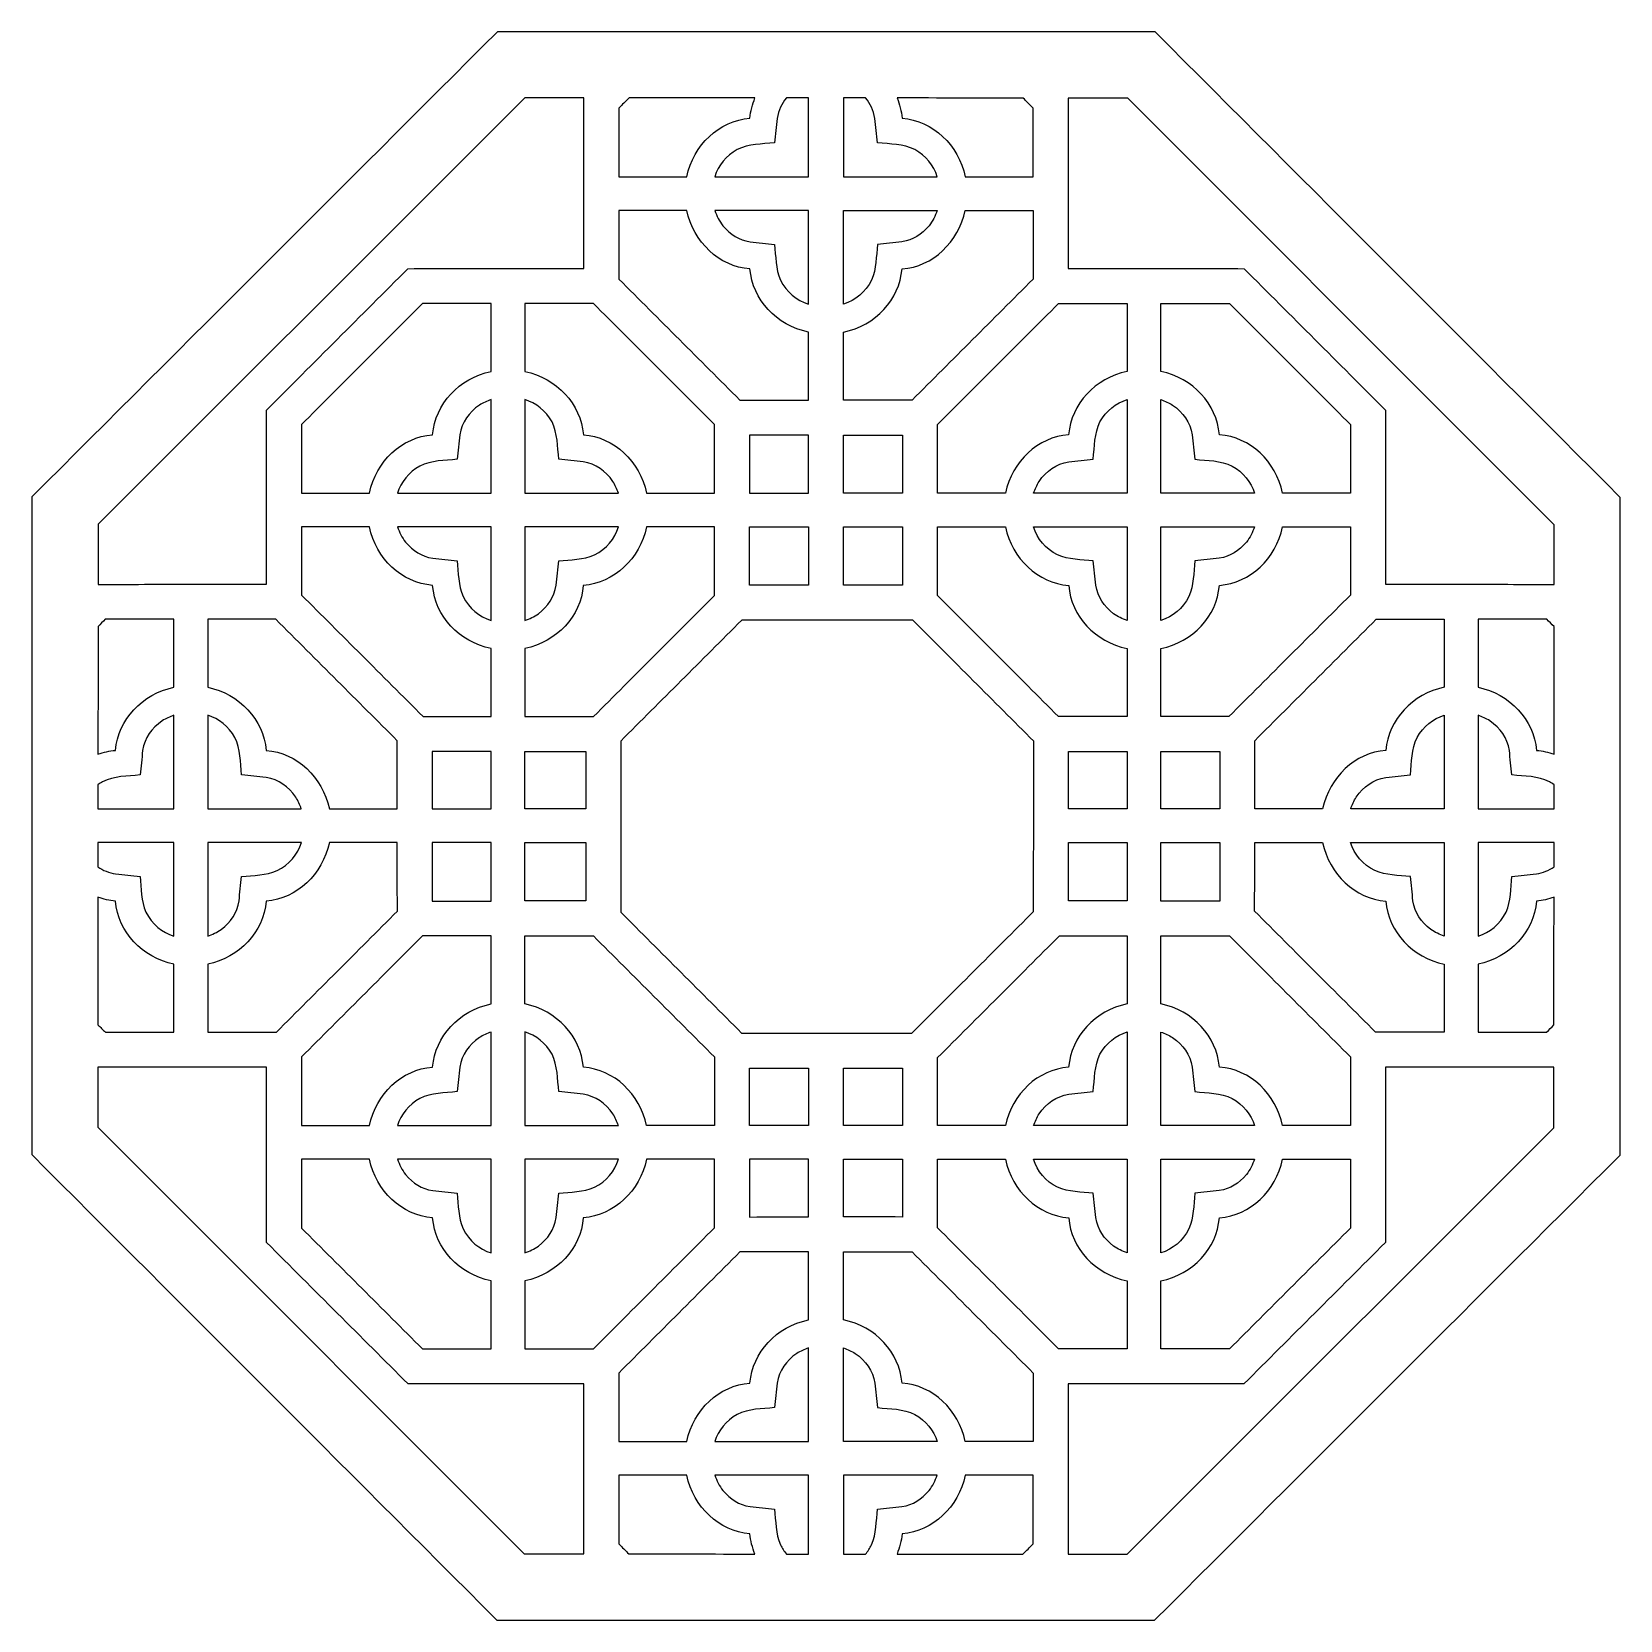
# Model space of a CAD drawing. Header units: centimetres. Extents: x -18.55 to -10.63, y 0.32 to 8.23.
import ezdxf

# ---------------------------------------------------------------- set-up
doc = ezdxf.new("R2010")
doc.units = ezdxf.units.CM
doc.header["$MEASUREMENT"] = 0
doc.layers.add('layer 1', color=7, linetype='Continuous')

msp = doc.modelspace()

# ---------------------------------------------------------------- linework, layer by layer
at = {"layer": 'layer 1', "color": 250}
msp.add_open_spline([(-12.94952, 8.23055), (-12.17707, 7.45756), (-11.40462, 6.68464), (-10.63223, 5.91165), (-10.63223, 5.91165), (-10.63243, 5.36529), (-10.63261, 4.8189), (-10.63279, 4.27255), (-10.63279, 4.27255), (-10.63299, 3.72614), (-10.6332, 3.1798), (-10.63336, 2.63343), (-10.63336, 2.63343), (-11.40634, 1.86099), (-12.17927, 1.08853), (-12.95224, 0.31615), (-12.95224, 0.31615), (-13.49862, 0.31635), (-14.045, 0.31653), (-14.59135, 0.3167), (-14.59135, 0.3167), (-15.13777, 0.31691), (-15.68411, 0.31712), (-16.23046, 0.31727), (-16.23046, 0.31727), (-17.00292, 1.09026), (-17.77537, 1.86319), (-18.54775, 2.63616), (-18.54775, 2.63616), (-18.54756, 3.18253), (-18.54736, 3.72891), (-18.54721, 4.27526), (-18.54721, 4.27526), (-18.54698, 4.82169), (-18.54679, 5.36802), (-18.54664, 5.91437), (-18.54664, 5.91437), (-17.77364, 6.68684), (-17.00072, 7.45929), (-16.22773, 8.23167), (-16.22773, 8.23167), (-15.68137, 8.23147), (-15.13498, 8.23128), (-14.58864, 8.23112), (-14.58864, 8.23112), (-14.04222, 8.23089), (-13.49588, 8.23071), (-12.94952, 8.23055)], degree=3, knots=[0, 0, 0, 0, 0.0769231, 0.0769231, 0.0769231, 0.0769231, 0.1538462, 0.1538462, 0.1538462, 0.1538462, 0.2307692, 0.2307692, 0.2307692, 0.2307692, 0.3076923, 0.3076923, 0.3076923, 0.3076923, 0.3846154, 0.3846154, 0.3846154, 0.3846154, 0.4615385, 0.4615385, 0.4615385, 0.4615385, 0.5384615, 0.5384615, 0.5384615, 0.5384615, 0.6153846, 0.6153846, 0.6153846, 0.6153846, 0.6923077, 0.6923077, 0.6923077, 0.6923077, 0.7692308, 0.7692308, 0.7692308, 0.7692308, 0.8461538, 0.8461538, 0.8461538, 0.8461538, 1, 1, 1, 1], dxfattribs=at)
at = {"layer": 'layer 1', "color": 7}
for points, knots in [([(-18.21742, 5.47809), (-18.21742, 5.578), (-18.21742, 5.67794), (-18.21739, 5.77792), (-18.21739, 5.77792), (-17.86309, 6.13195), (-17.50878, 6.48601), (-17.15444, 6.84014), (-17.15444, 6.84014), (-16.80013, 7.19417), (-16.44579, 7.54824), (-16.09146, 7.90233), (-16.09146, 7.90233), (-15.99314, 7.90228), (-15.89479, 7.90225), (-15.79645, 7.9022), (-15.79645, 7.9022), (-15.79643, 7.74309), (-15.7964, 7.58398), (-15.79637, 7.42486), (-15.79637, 7.42486), (-15.79629, 7.30044), (-15.79623, 7.17596), (-15.79616, 7.05155), (-15.79616, 7.05155), (-15.92249, 7.05151), (-16.04884, 7.05151), (-16.17523, 7.05147), (-16.17523, 7.05147), (-16.34127, 7.05139), (-16.50742, 7.05129), (-16.67351, 7.05117), (-16.67351, 7.05117), (-16.7909, 6.93372), (-16.90831, 6.81626), (-17.02569, 6.69881), (-17.02569, 6.69881), (-17.14315, 6.58133), (-17.26049, 6.46386), (-17.37792, 6.34638), (-17.37792, 6.34638), (-17.37788, 6.18027), (-17.37783, 6.01414), (-17.37778, 5.84802), (-17.37778, 5.84802), (-17.3777, 5.72481), (-17.37761, 5.60165), (-17.37757, 5.47844), (-17.37757, 5.47844), (-17.50357, 5.47839), (-17.62955, 5.47834), (-17.75555, 5.47829), (-17.75555, 5.47829), (-17.90956, 5.47821), (-18.06351, 5.47813), (-18.21742, 5.47809)], [0, 0, 0, 0, 0.0666667, 0.0666667, 0.0666667, 0.0666667, 0.1333333, 0.1333333, 0.1333333, 0.1333333, 0.2, 0.2, 0.2, 0.2, 0.2666667, 0.2666667, 0.2666667, 0.2666667, 0.3333333, 0.3333333, 0.3333333, 0.3333333, 0.4, 0.4, 0.4, 0.4, 0.4666667, 0.4666667, 0.4666667, 0.4666667, 0.5333333, 0.5333333, 0.5333333, 0.5333333, 0.6, 0.6, 0.6, 0.6, 0.6666667, 0.6666667, 0.6666667, 0.6666667, 0.7333333, 0.7333333, 0.7333333, 0.7333333, 0.8, 0.8, 0.8, 0.8, 0.8666667, 0.8666667, 0.8666667, 0.8666667, 1, 1, 1, 1]), ([(-15.57141, 7.90215), (-15.36227, 7.90209), (-15.15309, 7.90196), (-14.94389, 7.90193), (-14.94389, 7.90193), (-14.95732, 7.87021), (-14.96589, 7.8362), (-14.96872, 7.80081), (-14.96872, 7.80081), (-15.12293, 7.78853), (-15.2499, 7.66775), (-15.28362, 7.50946), (-15.28362, 7.50946), (-15.39649, 7.50946), (-15.50938, 7.50946), (-15.6223, 7.50946), (-15.6223, 7.50946), (-15.62233, 7.62331), (-15.62233, 7.73722), (-15.62235, 7.85117), (-15.62235, 7.85117), (-15.60543, 7.86813), (-15.58844, 7.88514), (-15.57141, 7.90215)], [0, 0, 0, 0, 0.1428571, 0.1428571, 0.1428571, 0.1428571, 0.2857143, 0.2857143, 0.2857143, 0.2857143, 0.4285714, 0.4285714, 0.4285714, 0.4285714, 0.5714286, 0.5714286, 0.5714286, 0.5714286, 0.7142857, 0.7142857, 0.7142857, 0.7142857, 1, 1, 1, 1]), ([(-14.78746, 7.90192), (-14.75079, 7.90188), (-14.71408, 7.90187), (-14.67744, 7.90187), (-14.67744, 7.90187), (-14.67744, 7.77104), (-14.67744, 7.6402), (-14.67744, 7.50946), (-14.67744, 7.50946), (-14.83304, 7.50946), (-14.98867, 7.50946), (-15.14434, 7.50946), (-15.14434, 7.50946), (-15.12603, 7.56467), (-15.08874, 7.61355), (-15.03287, 7.64464), (-15.03287, 7.64464), (-14.97449, 7.67348), (-14.91029, 7.67162), (-14.84611, 7.67848), (-14.84611, 7.67848), (-14.8419, 7.71898), (-14.83766, 7.75949), (-14.8334, 7.80002), (-14.8334, 7.80002), (-14.82706, 7.84001), (-14.81128, 7.8735), (-14.78746, 7.90192)], [0, 0, 0, 0, 0.125, 0.125, 0.125, 0.125, 0.25, 0.25, 0.25, 0.25, 0.375, 0.375, 0.375, 0.375, 0.5, 0.5, 0.5, 0.5, 0.625, 0.625, 0.625, 0.625, 0.75, 0.75, 0.75, 0.75, 1, 1, 1, 1]), ([(-14.50254, 7.90179), (-14.46586, 7.90179), (-14.42911, 7.90179), (-14.39239, 7.90176), (-14.39239, 7.90176), (-14.36862, 7.87336), (-14.35292, 7.83987), (-14.34659, 7.80002), (-14.34659, 7.80002), (-14.34234, 7.75949), (-14.3381, 7.71898), (-14.33388, 7.67848), (-14.33388, 7.67848), (-14.2697, 7.67162), (-14.20548, 7.67348), (-14.14712, 7.64464), (-14.14712, 7.64464), (-14.09125, 7.61355), (-14.05395, 7.56467), (-14.03565, 7.50946), (-14.03565, 7.50946), (-14.19132, 7.50946), (-14.34695, 7.50946), (-14.50254, 7.50946), (-14.50254, 7.50946), (-14.50254, 7.6402), (-14.50254, 7.771), (-14.50254, 7.90179)], [0, 0, 0, 0, 0.125, 0.125, 0.125, 0.125, 0.25, 0.25, 0.25, 0.25, 0.375, 0.375, 0.375, 0.375, 0.5, 0.5, 0.5, 0.5, 0.625, 0.625, 0.625, 0.625, 0.75, 0.75, 0.75, 0.75, 1, 1, 1, 1]), ([(-14.23593, 7.90169), (-14.02658, 7.90162), (-13.81726, 7.90155), (-13.60789, 7.90148), (-13.60789, 7.90148), (-13.59114, 7.88472), (-13.57437, 7.86791), (-13.55764, 7.85117), (-13.55764, 7.85117), (-13.55767, 7.73722), (-13.55767, 7.62331), (-13.55768, 7.50946), (-13.55768, 7.50946), (-13.67061, 7.50946), (-13.78349, 7.50946), (-13.89637, 7.50946), (-13.89637, 7.50946), (-13.93012, 7.66775), (-14.05705, 7.78853), (-14.21127, 7.80081), (-14.21127, 7.80081), (-14.21407, 7.83615), (-14.22257, 7.87001), (-14.23593, 7.90169)], [0, 0, 0, 0, 0.1428571, 0.1428571, 0.1428571, 0.1428571, 0.2857143, 0.2857143, 0.2857143, 0.2857143, 0.4285714, 0.4285714, 0.4285714, 0.4285714, 0.5714286, 0.5714286, 0.5714286, 0.5714286, 0.7142857, 0.7142857, 0.7142857, 0.7142857, 1, 1, 1, 1]), ([(-13.08598, 7.90131), (-12.73194, 7.547), (-12.37789, 7.19269), (-12.02377, 6.83835), (-12.02377, 6.83835), (-11.66972, 6.48404), (-11.31567, 6.12971), (-10.96157, 5.77537), (-10.96157, 5.77537), (-10.96162, 5.6763), (-10.96165, 5.57714), (-10.9617, 5.47809), (-10.9617, 5.47809), (-11.11596, 5.47813), (-11.27017, 5.47821), (-11.42444, 5.47829), (-11.42444, 5.47829), (-11.55043, 5.47834), (-11.67642, 5.47839), (-11.80241, 5.47844), (-11.80241, 5.47844), (-11.80237, 5.60165), (-11.80229, 5.72481), (-11.80221, 5.84802), (-11.80221, 5.84802), (-11.80216, 6.01414), (-11.80211, 6.18027), (-11.80206, 6.34638), (-11.80206, 6.34638), (-11.91951, 6.46386), (-12.03683, 6.58133), (-12.15429, 6.69881), (-12.15429, 6.69881), (-12.27168, 6.81626), (-12.38909, 6.93372), (-12.50648, 7.05117), (-12.50648, 7.05117), (-12.67257, 7.05129), (-12.83874, 7.05139), (-13.00475, 7.05147), (-13.00475, 7.05147), (-13.13115, 7.05151), (-13.25753, 7.05151), (-13.38383, 7.05155), (-13.38383, 7.05155), (-13.38376, 7.17596), (-13.3837, 7.30044), (-13.38362, 7.42486), (-13.38362, 7.42486), (-13.38357, 7.58371), (-13.38356, 7.74257), (-13.38351, 7.90134), (-13.38351, 7.90134), (-13.28434, 7.90134), (-13.18516, 7.90134), (-13.08598, 7.90131)], [0, 0, 0, 0, 0.0666667, 0.0666667, 0.0666667, 0.0666667, 0.1333333, 0.1333333, 0.1333333, 0.1333333, 0.2, 0.2, 0.2, 0.2, 0.2666667, 0.2666667, 0.2666667, 0.2666667, 0.3333333, 0.3333333, 0.3333333, 0.3333333, 0.4, 0.4, 0.4, 0.4, 0.4666667, 0.4666667, 0.4666667, 0.4666667, 0.5333333, 0.5333333, 0.5333333, 0.5333333, 0.6, 0.6, 0.6, 0.6, 0.6666667, 0.6666667, 0.6666667, 0.6666667, 0.7333333, 0.7333333, 0.7333333, 0.7333333, 0.8, 0.8, 0.8, 0.8, 0.8666667, 0.8666667, 0.8666667, 0.8666667, 1, 1, 1, 1]), ([(-15.62224, 7.34121), (-15.50932, 7.34121), (-15.39649, 7.34121), (-15.28359, 7.34121), (-15.28359, 7.34121), (-15.24977, 7.18291), (-15.12289, 7.06211), (-14.96883, 7.04986), (-14.96883, 7.04986), (-14.95655, 6.89566), (-14.83578, 6.76871), (-14.67744, 6.73498), (-14.67744, 6.73498), (-14.67744, 6.62209), (-14.67744, 6.50916), (-14.67744, 6.39633), (-14.67744, 6.39633), (-14.79139, 6.39629), (-14.90525, 6.39624), (-15.01925, 6.3962), (-15.01925, 6.3962), (-15.1197, 6.49661), (-15.22015, 6.59702), (-15.32065, 6.69744), (-15.32065, 6.69744), (-15.42109, 6.79787), (-15.52156, 6.8983), (-15.62203, 6.99874), (-15.62203, 6.99874), (-15.62209, 7.11288), (-15.62218, 7.22703), (-15.62224, 7.34121)], [0, 0, 0, 0, 0.1111111, 0.1111111, 0.1111111, 0.1111111, 0.2222222, 0.2222222, 0.2222222, 0.2222222, 0.3333333, 0.3333333, 0.3333333, 0.3333333, 0.4444444, 0.4444444, 0.4444444, 0.4444444, 0.5555556, 0.5555556, 0.5555556, 0.5555556, 0.6666667, 0.6666667, 0.6666667, 0.6666667, 0.7777778, 0.7777778, 0.7777778, 0.7777778, 1, 1, 1, 1]), ([(-15.14345, 7.34121), (-14.9881, 7.34121), (-14.83277, 7.34121), (-14.67744, 7.34121), (-14.67744, 7.34121), (-14.67744, 7.18555), (-14.67744, 7.02989), (-14.67744, 6.87431), (-14.67744, 6.87431), (-14.73587, 6.89352), (-14.78699, 6.93392), (-14.81716, 6.99466), (-14.81716, 6.99466), (-14.84134, 7.05033), (-14.84007, 7.11278), (-14.84633, 7.17236), (-14.84633, 7.17236), (-14.8869, 7.17661), (-14.92746, 7.18086), (-14.9681, 7.18509), (-14.9681, 7.18509), (-15.02471, 7.19417), (-15.06706, 7.22134), (-15.10349, 7.26522), (-15.10349, 7.26522), (-15.12121, 7.28868), (-15.13444, 7.31443), (-15.14345, 7.34121)], [0, 0, 0, 0, 0.125, 0.125, 0.125, 0.125, 0.25, 0.25, 0.25, 0.25, 0.375, 0.375, 0.375, 0.375, 0.5, 0.5, 0.5, 0.5, 0.625, 0.625, 0.625, 0.625, 0.75, 0.75, 0.75, 0.75, 1, 1, 1, 1]), ([(-14.03654, 7.34121), (-14.19188, 7.34121), (-14.34719, 7.34121), (-14.50254, 7.34121), (-14.50254, 7.34121), (-14.50254, 7.18555), (-14.50254, 7.02989), (-14.50254, 6.87431), (-14.50254, 6.87431), (-14.44412, 6.89352), (-14.393, 6.93392), (-14.36283, 6.99466), (-14.36283, 6.99466), (-14.33865, 7.05033), (-14.33992, 7.11278), (-14.33366, 7.17236), (-14.33366, 7.17236), (-14.29309, 7.17661), (-14.25254, 7.18086), (-14.21188, 7.18509), (-14.21188, 7.18509), (-14.15527, 7.19417), (-14.11293, 7.22134), (-14.0765, 7.26522), (-14.0765, 7.26522), (-14.05878, 7.28868), (-14.04554, 7.31443), (-14.03654, 7.34121)], [0, 0, 0, 0, 0.125, 0.125, 0.125, 0.125, 0.25, 0.25, 0.25, 0.25, 0.375, 0.375, 0.375, 0.375, 0.5, 0.5, 0.5, 0.5, 0.625, 0.625, 0.625, 0.625, 0.75, 0.75, 0.75, 0.75, 1, 1, 1, 1]), ([(-13.55775, 7.34121), (-13.67067, 7.34121), (-13.7835, 7.34121), (-13.89641, 7.34121), (-13.89641, 7.34121), (-13.93023, 7.18291), (-14.0571, 7.06211), (-14.21116, 7.04986), (-14.21116, 7.04986), (-14.22344, 6.89566), (-14.34421, 6.76871), (-14.50254, 6.73498), (-14.50254, 6.73498), (-14.50254, 6.62209), (-14.50254, 6.50916), (-14.50254, 6.39633), (-14.50254, 6.39633), (-14.3886, 6.39629), (-14.27475, 6.39624), (-14.16074, 6.3962), (-14.16074, 6.3962), (-14.06029, 6.49661), (-13.95983, 6.59702), (-13.85934, 6.69744), (-13.85934, 6.69744), (-13.7589, 6.79787), (-13.65844, 6.8983), (-13.55797, 6.99874), (-13.55797, 6.99874), (-13.5579, 7.11288), (-13.55781, 7.22703), (-13.55775, 7.34121)], [0, 0, 0, 0, 0.1111111, 0.1111111, 0.1111111, 0.1111111, 0.2222222, 0.2222222, 0.2222222, 0.2222222, 0.3333333, 0.3333333, 0.3333333, 0.3333333, 0.4444444, 0.4444444, 0.4444444, 0.4444444, 0.5555556, 0.5555556, 0.5555556, 0.5555556, 0.6666667, 0.6666667, 0.6666667, 0.6666667, 0.7777778, 0.7777778, 0.7777778, 0.7777778, 1, 1, 1, 1]), ([(-16.25884, 6.87735), (-16.25884, 6.76446), (-16.25884, 6.6516), (-16.25884, 6.53878), (-16.25884, 6.53878), (-16.41718, 6.50503), (-16.53789, 6.37803), (-16.5501, 6.22395), (-16.5501, 6.22395), (-16.70435, 6.21166), (-16.8313, 6.0909), (-16.86504, 5.93258), (-16.86504, 5.93258), (-16.97796, 5.93258), (-17.09081, 5.93258), (-17.20372, 5.93258), (-17.20372, 5.93258), (-17.20377, 6.04648), (-17.20379, 6.16037), (-17.20383, 6.27432), (-17.20383, 6.27432), (-17.10341, 6.37479), (-17.00298, 6.47527), (-16.90254, 6.57573), (-16.90254, 6.57573), (-16.80213, 6.67619), (-16.70178, 6.77667), (-16.60137, 6.87716), (-16.60137, 6.87716), (-16.48717, 6.87721), (-16.37305, 6.87729), (-16.25884, 6.87735)], [0, 0, 0, 0, 0.1111111, 0.1111111, 0.1111111, 0.1111111, 0.2222222, 0.2222222, 0.2222222, 0.2222222, 0.3333333, 0.3333333, 0.3333333, 0.3333333, 0.4444444, 0.4444444, 0.4444444, 0.4444444, 0.5555556, 0.5555556, 0.5555556, 0.5555556, 0.6666667, 0.6666667, 0.6666667, 0.6666667, 0.7777778, 0.7777778, 0.7777778, 0.7777778, 1, 1, 1, 1]), ([(-15.14588, 5.93258), (-15.19063, 5.93258), (-15.23535, 5.93258), (-15.28013, 5.93258), (-15.28013, 5.93258), (-15.34824, 5.93258), (-15.41634, 5.93258), (-15.48442, 5.93258), (-15.48442, 5.93258), (-15.51822, 6.09088), (-15.64512, 6.2116), (-15.79923, 6.22382), (-15.79923, 6.22382), (-15.81155, 6.37803), (-15.93234, 6.50504), (-16.09066, 6.53878), (-16.09066, 6.53878), (-16.09066, 6.6516), (-16.09066, 6.7645), (-16.09066, 6.87739), (-16.09066, 6.87739), (-15.97668, 6.87742), (-15.86279, 6.87745), (-15.7489, 6.87749), (-15.7489, 6.87749), (-15.6484, 6.77713), (-15.54793, 6.6767), (-15.44744, 6.57627), (-15.44744, 6.57627), (-15.34696, 6.47585), (-15.24649, 6.37542), (-15.14602, 6.275), (-15.14602, 6.275), (-15.14594, 6.16088), (-15.14589, 6.04669), (-15.14588, 5.93258)], [0, 0, 0, 0, 0.1, 0.1, 0.1, 0.1, 0.2, 0.2, 0.2, 0.2, 0.3, 0.3, 0.3, 0.3, 0.4, 0.4, 0.4, 0.4, 0.5, 0.5, 0.5, 0.5, 0.6, 0.6, 0.6, 0.6, 0.7, 0.7, 0.7, 0.7, 0.8, 0.8, 0.8, 0.8, 1, 1, 1, 1]), ([(-14.0341, 5.93258), (-13.98935, 5.93258), (-13.94464, 5.93258), (-13.89985, 5.93258), (-13.89985, 5.93258), (-13.83174, 5.93258), (-13.76365, 5.93258), (-13.69554, 5.93258), (-13.69554, 5.93258), (-13.66175, 6.09088), (-13.53487, 6.2116), (-13.38077, 6.22382), (-13.38077, 6.22382), (-13.36844, 6.37803), (-13.24765, 6.50504), (-13.08933, 6.53878), (-13.08933, 6.53878), (-13.08933, 6.6516), (-13.08933, 6.7645), (-13.08933, 6.87739), (-13.08933, 6.87739), (-13.20331, 6.87742), (-13.3172, 6.87745), (-13.43109, 6.87749), (-13.43109, 6.87749), (-13.53159, 6.77713), (-13.63206, 6.6767), (-13.73255, 6.57627), (-13.73255, 6.57627), (-13.83302, 6.47585), (-13.9335, 6.37542), (-14.03397, 6.275), (-14.03397, 6.275), (-14.03405, 6.16088), (-14.03409, 6.04669), (-14.0341, 5.93258)], [0, 0, 0, 0, 0.1, 0.1, 0.1, 0.1, 0.2, 0.2, 0.2, 0.2, 0.3, 0.3, 0.3, 0.3, 0.4, 0.4, 0.4, 0.4, 0.5, 0.5, 0.5, 0.5, 0.6, 0.6, 0.6, 0.6, 0.7, 0.7, 0.7, 0.7, 0.8, 0.8, 0.8, 0.8, 1, 1, 1, 1]), ([(-12.92114, 6.87735), (-12.92114, 6.76446), (-12.92114, 6.6516), (-12.92114, 6.53878), (-12.92114, 6.53878), (-12.7628, 6.50503), (-12.6421, 6.37803), (-12.62989, 6.22395), (-12.62989, 6.22395), (-12.47564, 6.21166), (-12.34869, 6.0909), (-12.31496, 5.93258), (-12.31496, 5.93258), (-12.20204, 5.93258), (-12.08915, 5.93258), (-11.97626, 5.93258), (-11.97626, 5.93258), (-11.97622, 6.04648), (-11.97619, 6.16037), (-11.97615, 6.27432), (-11.97615, 6.27432), (-12.07658, 6.37479), (-12.17699, 6.47527), (-12.27745, 6.57573), (-12.27745, 6.57573), (-12.37786, 6.67619), (-12.47821, 6.77667), (-12.57863, 6.87716), (-12.57863, 6.87716), (-12.69282, 6.87721), (-12.80695, 6.87729), (-12.92114, 6.87735)], [0, 0, 0, 0, 0.1111111, 0.1111111, 0.1111111, 0.1111111, 0.2222222, 0.2222222, 0.2222222, 0.2222222, 0.3333333, 0.3333333, 0.3333333, 0.3333333, 0.4444444, 0.4444444, 0.4444444, 0.4444444, 0.5555556, 0.5555556, 0.5555556, 0.5555556, 0.6666667, 0.6666667, 0.6666667, 0.6666667, 0.7777778, 0.7777778, 0.7777778, 0.7777778, 1, 1, 1, 1]), ([(-16.25884, 6.3986), (-16.25884, 6.24329), (-16.25884, 6.0879), (-16.25884, 5.93258), (-16.25884, 5.93258), (-16.4145, 5.93258), (-16.57012, 5.93258), (-16.72574, 5.93258), (-16.72574, 5.93258), (-16.70745, 5.98778), (-16.67018, 6.0367), (-16.61426, 6.06779), (-16.61426, 6.06779), (-16.55589, 6.09662), (-16.49178, 6.09478), (-16.42752, 6.10161), (-16.42752, 6.10161), (-16.4233, 6.14213), (-16.41909, 6.18265), (-16.41486, 6.2232), (-16.41486, 6.2232), (-16.40469, 6.28721), (-16.37026, 6.33472), (-16.31733, 6.37114), (-16.31733, 6.37114), (-16.29869, 6.38272), (-16.27909, 6.3919), (-16.25884, 6.3986)], [0, 0, 0, 0, 0.125, 0.125, 0.125, 0.125, 0.25, 0.25, 0.25, 0.25, 0.375, 0.375, 0.375, 0.375, 0.5, 0.5, 0.5, 0.5, 0.625, 0.625, 0.625, 0.625, 0.75, 0.75, 0.75, 0.75, 1, 1, 1, 1]), ([(-15.62466, 5.93258), (-15.77997, 5.93258), (-15.93526, 5.93258), (-16.09066, 5.93258), (-16.09066, 5.93258), (-16.09066, 6.08816), (-16.09066, 6.24378), (-16.09066, 6.39943), (-16.09066, 6.39943), (-16.03532, 6.38115), (-15.98653, 6.34377), (-15.95535, 6.28796), (-15.95535, 6.28796), (-15.92659, 6.22961), (-15.92844, 6.16564), (-15.92155, 6.10145), (-15.92155, 6.10145), (-15.88106, 6.09714), (-15.8406, 6.09278), (-15.8001, 6.0885), (-15.8001, 6.0885), (-15.73603, 6.07833), (-15.6885, 6.04399), (-15.65206, 5.99098), (-15.65206, 5.99098), (-15.64045, 5.97238), (-15.63136, 5.95272), (-15.62466, 5.93258)], [0, 0, 0, 0, 0.125, 0.125, 0.125, 0.125, 0.25, 0.25, 0.25, 0.25, 0.375, 0.375, 0.375, 0.375, 0.5, 0.5, 0.5, 0.5, 0.625, 0.625, 0.625, 0.625, 0.75, 0.75, 0.75, 0.75, 1, 1, 1, 1]), ([(-13.55534, 5.93258), (-13.40002, 5.93258), (-13.24473, 5.93258), (-13.08933, 5.93258), (-13.08933, 5.93258), (-13.08933, 6.08816), (-13.08933, 6.24378), (-13.08933, 6.39943), (-13.08933, 6.39943), (-13.14466, 6.38115), (-13.19346, 6.34377), (-13.22464, 6.28796), (-13.22464, 6.28796), (-13.2534, 6.22961), (-13.25154, 6.16564), (-13.25844, 6.10145), (-13.25844, 6.10145), (-13.29892, 6.09714), (-13.33939, 6.09278), (-13.37987, 6.0885), (-13.37987, 6.0885), (-13.44395, 6.07833), (-13.49149, 6.04399), (-13.52791, 5.99098), (-13.52791, 5.99098), (-13.53954, 5.97238), (-13.54863, 5.95272), (-13.55534, 5.93258)], [0, 0, 0, 0, 0.125, 0.125, 0.125, 0.125, 0.25, 0.25, 0.25, 0.25, 0.375, 0.375, 0.375, 0.375, 0.5, 0.5, 0.5, 0.5, 0.625, 0.625, 0.625, 0.625, 0.75, 0.75, 0.75, 0.75, 1, 1, 1, 1]), ([(-12.92114, 6.3986), (-12.92114, 6.24329), (-12.92114, 6.0879), (-12.92114, 5.93258), (-12.92114, 5.93258), (-12.76548, 5.93258), (-12.60986, 5.93258), (-12.45425, 5.93258), (-12.45425, 5.93258), (-12.47254, 5.98778), (-12.50981, 6.0367), (-12.56572, 6.06779), (-12.56572, 6.06779), (-12.6241, 6.09662), (-12.68821, 6.09478), (-12.75247, 6.10161), (-12.75247, 6.10161), (-12.75669, 6.14213), (-12.7609, 6.18265), (-12.76512, 6.2232), (-12.76512, 6.2232), (-12.7753, 6.28721), (-12.80973, 6.33472), (-12.86266, 6.37114), (-12.86266, 6.37114), (-12.88131, 6.38272), (-12.9009, 6.3919), (-12.92114, 6.3986)], [0, 0, 0, 0, 0.125, 0.125, 0.125, 0.125, 0.25, 0.25, 0.25, 0.25, 0.375, 0.375, 0.375, 0.375, 0.5, 0.5, 0.5, 0.5, 0.625, 0.625, 0.625, 0.625, 0.75, 0.75, 0.75, 0.75, 1, 1, 1, 1]), ([(-14.97178, 5.93258), (-14.97182, 6.02907), (-14.97183, 6.12561), (-14.9719, 6.22213), (-14.9719, 6.22213), (-14.87375, 6.22218), (-14.77556, 6.22222), (-14.67744, 6.22226), (-14.67744, 6.22226), (-14.67744, 6.12566), (-14.67744, 6.0291), (-14.67744, 5.93258), (-14.67744, 5.93258), (-14.77556, 5.93258), (-14.87363, 5.93258), (-14.97178, 5.93258)], [0, 0, 0, 0, 0.2, 0.2, 0.2, 0.2, 0.4, 0.4, 0.4, 0.4, 0.6, 0.6, 0.6, 0.6, 1, 1, 1, 1]), ([(-14.20821, 5.93258), (-14.20818, 6.02907), (-14.20816, 6.12561), (-14.2081, 6.22213), (-14.2081, 6.22213), (-14.30624, 6.22218), (-14.40443, 6.22222), (-14.50255, 6.22226), (-14.50255, 6.22226), (-14.50255, 6.12566), (-14.50255, 6.0291), (-14.50255, 5.93258), (-14.50255, 5.93258), (-14.40443, 5.93258), (-14.30636, 5.93258), (-14.20821, 5.93258)], [0, 0, 0, 0, 0.2, 0.2, 0.2, 0.2, 0.4, 0.4, 0.4, 0.4, 0.6, 0.6, 0.6, 0.6, 1, 1, 1, 1]), ([(-16.59774, 4.81941), (-16.70005, 4.9217), (-16.80238, 5.02398), (-16.90473, 5.12625), (-16.90473, 5.12625), (-17.00437, 5.22579), (-17.10391, 5.32528), (-17.20346, 5.42478), (-17.20346, 5.42478), (-17.20349, 5.53796), (-17.20358, 5.65114), (-17.20364, 5.76431), (-17.20364, 5.76431), (-17.09078, 5.76431), (-16.97791, 5.76431), (-16.865, 5.76431), (-16.865, 5.76431), (-16.83123, 5.60603), (-16.70432, 5.48526), (-16.55025, 5.473), (-16.55025, 5.473), (-16.53797, 5.31882), (-16.41721, 5.19187), (-16.25884, 5.15813), (-16.25884, 5.15813), (-16.25884, 5.1208), (-16.25884, 5.08346), (-16.25884, 5.0462), (-16.25884, 5.0462), (-16.25884, 4.97062), (-16.25884, 4.89505), (-16.25884, 4.81945), (-16.25884, 4.81945), (-16.37186, 4.81944), (-16.48479, 4.81941), (-16.59774, 4.81941)], [0, 0, 0, 0, 0.1, 0.1, 0.1, 0.1, 0.2, 0.2, 0.2, 0.2, 0.3, 0.3, 0.3, 0.3, 0.4, 0.4, 0.4, 0.4, 0.5, 0.5, 0.5, 0.5, 0.6, 0.6, 0.6, 0.6, 0.7, 0.7, 0.7, 0.7, 0.8, 0.8, 0.8, 0.8, 1, 1, 1, 1]), ([(-16.72489, 5.76431), (-16.56954, 5.76431), (-16.4142, 5.76431), (-16.25884, 5.76431), (-16.25884, 5.76431), (-16.25884, 5.60872), (-16.25884, 5.45311), (-16.25884, 5.29743), (-16.25884, 5.29743), (-16.31725, 5.31672), (-16.3684, 5.35704), (-16.39863, 5.41785), (-16.39863, 5.41785), (-16.42281, 5.47355), (-16.4215, 5.53594), (-16.42769, 5.59555), (-16.42769, 5.59555), (-16.46832, 5.5998), (-16.50887, 5.60408), (-16.54945, 5.60831), (-16.54945, 5.60831), (-16.60608, 5.61732), (-16.64847, 5.6445), (-16.68488, 5.68842), (-16.68488, 5.68842), (-16.7026, 5.71186), (-16.71587, 5.73754), (-16.72489, 5.76431)], [0, 0, 0, 0, 0.125, 0.125, 0.125, 0.125, 0.25, 0.25, 0.25, 0.25, 0.375, 0.375, 0.375, 0.375, 0.5, 0.5, 0.5, 0.5, 0.625, 0.625, 0.625, 0.625, 0.75, 0.75, 0.75, 0.75, 1, 1, 1, 1]), ([(-16.09066, 4.81954), (-16.09066, 4.8951), (-16.09066, 4.97064), (-16.09066, 5.0462), (-16.09066, 5.0462), (-16.09066, 5.08348), (-16.09066, 5.12081), (-16.09066, 5.15818), (-16.09066, 5.15818), (-15.93238, 5.19198), (-15.81162, 5.31876), (-15.79939, 5.47295), (-15.79939, 5.47295), (-15.64512, 5.4852), (-15.51822, 5.606), (-15.48442, 5.76431), (-15.48442, 5.76431), (-15.41631, 5.76431), (-15.34824, 5.76431), (-15.28013, 5.76431), (-15.28013, 5.76431), (-15.23535, 5.76431), (-15.19059, 5.76431), (-15.14583, 5.76431), (-15.14583, 5.76431), (-15.14573, 5.65041), (-15.14569, 5.53651), (-15.14568, 5.42253), (-15.14568, 5.42253), (-15.24612, 5.32207), (-15.34652, 5.2216), (-15.44693, 5.12114), (-15.44693, 5.12114), (-15.54736, 5.02068), (-15.64775, 4.92022), (-15.74818, 4.81974), (-15.74818, 4.81974), (-15.86234, 4.81967), (-15.97649, 4.8196), (-16.09066, 4.81954)], [0, 0, 0, 0, 0.0909091, 0.0909091, 0.0909091, 0.0909091, 0.1818182, 0.1818182, 0.1818182, 0.1818182, 0.2727273, 0.2727273, 0.2727273, 0.2727273, 0.3636364, 0.3636364, 0.3636364, 0.3636364, 0.4545455, 0.4545455, 0.4545455, 0.4545455, 0.5454545, 0.5454545, 0.5454545, 0.5454545, 0.6363636, 0.6363636, 0.6363636, 0.6363636, 0.7272727, 0.7272727, 0.7272727, 0.7272727, 0.8181818, 0.8181818, 0.8181818, 0.8181818, 1, 1, 1, 1]), ([(-16.09066, 5.29832), (-16.09066, 5.45371), (-16.09066, 5.60899), (-16.09066, 5.76431), (-16.09066, 5.76431), (-15.93504, 5.76431), (-15.77939, 5.76431), (-15.62378, 5.76431), (-15.62378, 5.76431), (-15.64305, 5.70584), (-15.68344, 5.65473), (-15.74411, 5.62461), (-15.74411, 5.62461), (-15.79989, 5.60042), (-15.86217, 5.6017), (-15.92179, 5.59544), (-15.92179, 5.59544), (-15.92608, 5.5549), (-15.93036, 5.51439), (-15.93463, 5.47381), (-15.93463, 5.47381), (-15.94428, 5.41342), (-15.97478, 5.36839), (-16.02328, 5.33182), (-16.02328, 5.33182), (-16.04438, 5.31734), (-16.06712, 5.3062), (-16.09066, 5.29832)], [0, 0, 0, 0, 0.125, 0.125, 0.125, 0.125, 0.25, 0.25, 0.25, 0.25, 0.375, 0.375, 0.375, 0.375, 0.5, 0.5, 0.5, 0.5, 0.625, 0.625, 0.625, 0.625, 0.75, 0.75, 0.75, 0.75, 1, 1, 1, 1]), ([(-14.9716, 5.47389), (-14.87357, 5.47385), (-14.77552, 5.47385), (-14.67744, 5.47383), (-14.67744, 5.47383), (-14.67744, 5.57064), (-14.67744, 5.66748), (-14.67744, 5.76431), (-14.67744, 5.76431), (-14.77552, 5.76431), (-14.87363, 5.76431), (-14.97174, 5.76431), (-14.97174, 5.76431), (-14.9717, 5.66751), (-14.9716, 5.57068), (-14.9716, 5.47389)], [0, 0, 0, 0, 0.2, 0.2, 0.2, 0.2, 0.4, 0.4, 0.4, 0.4, 0.6, 0.6, 0.6, 0.6, 1, 1, 1, 1]), ([(-14.50255, 5.47373), (-14.40447, 5.47368), (-14.30642, 5.47366), (-14.20839, 5.4736), (-14.20839, 5.4736), (-14.20838, 5.57048), (-14.20831, 5.66743), (-14.20825, 5.76431), (-14.20825, 5.76431), (-14.30636, 5.76431), (-14.40447, 5.76431), (-14.50255, 5.76431), (-14.50255, 5.76431), (-14.50255, 5.66746), (-14.50255, 5.57062), (-14.50255, 5.47373)], [0, 0, 0, 0, 0.2, 0.2, 0.2, 0.2, 0.4, 0.4, 0.4, 0.4, 0.6, 0.6, 0.6, 0.6, 1, 1, 1, 1]), ([(-13.08933, 4.81954), (-13.08933, 4.8951), (-13.08933, 4.97064), (-13.08933, 5.0462), (-13.08933, 5.0462), (-13.08933, 5.08348), (-13.08933, 5.12081), (-13.08933, 5.15818), (-13.08933, 5.15818), (-13.2476, 5.19198), (-13.36837, 5.31876), (-13.38061, 5.47295), (-13.38061, 5.47295), (-13.53487, 5.4852), (-13.66177, 5.606), (-13.69557, 5.76431), (-13.69557, 5.76431), (-13.76368, 5.76431), (-13.83176, 5.76431), (-13.89985, 5.76431), (-13.89985, 5.76431), (-13.94464, 5.76431), (-13.9894, 5.76431), (-14.03416, 5.76431), (-14.03416, 5.76431), (-14.03426, 5.65041), (-14.0343, 5.53651), (-14.03431, 5.42253), (-14.03431, 5.42253), (-13.93387, 5.32207), (-13.83348, 5.2216), (-13.73306, 5.12114), (-13.73306, 5.12114), (-13.63263, 5.02068), (-13.53223, 4.92022), (-13.43181, 4.81974), (-13.43181, 4.81974), (-13.31765, 4.81967), (-13.20351, 4.8196), (-13.08933, 4.81954)], [0, 0, 0, 0, 0.0909091, 0.0909091, 0.0909091, 0.0909091, 0.1818182, 0.1818182, 0.1818182, 0.1818182, 0.2727273, 0.2727273, 0.2727273, 0.2727273, 0.3636364, 0.3636364, 0.3636364, 0.3636364, 0.4545455, 0.4545455, 0.4545455, 0.4545455, 0.5454545, 0.5454545, 0.5454545, 0.5454545, 0.6363636, 0.6363636, 0.6363636, 0.6363636, 0.7272727, 0.7272727, 0.7272727, 0.7272727, 0.8181818, 0.8181818, 0.8181818, 0.8181818, 1, 1, 1, 1]), ([(-13.08933, 5.29832), (-13.08933, 5.45371), (-13.08933, 5.60899), (-13.08933, 5.76431), (-13.08933, 5.76431), (-13.24495, 5.76431), (-13.40059, 5.76431), (-13.55619, 5.76431), (-13.55619, 5.76431), (-13.53694, 5.70584), (-13.49655, 5.65473), (-13.43587, 5.62461), (-13.43587, 5.62461), (-13.3801, 5.60042), (-13.31782, 5.6017), (-13.25819, 5.59544), (-13.25819, 5.59544), (-13.25391, 5.5549), (-13.24963, 5.51439), (-13.24534, 5.47381), (-13.24534, 5.47381), (-13.23571, 5.41342), (-13.2052, 5.36839), (-13.15672, 5.33182), (-13.15672, 5.33182), (-13.1356, 5.31734), (-13.11286, 5.3062), (-13.08933, 5.29832)], [0, 0, 0, 0, 0.125, 0.125, 0.125, 0.125, 0.25, 0.25, 0.25, 0.25, 0.375, 0.375, 0.375, 0.375, 0.5, 0.5, 0.5, 0.5, 0.625, 0.625, 0.625, 0.625, 0.75, 0.75, 0.75, 0.75, 1, 1, 1, 1]), ([(-12.4551, 5.76431), (-12.61045, 5.76431), (-12.76579, 5.76431), (-12.92114, 5.76431), (-12.92114, 5.76431), (-12.92114, 5.60872), (-12.92114, 5.45311), (-12.92114, 5.29743), (-12.92114, 5.29743), (-12.86274, 5.31672), (-12.8116, 5.35704), (-12.78136, 5.41785), (-12.78136, 5.41785), (-12.75718, 5.47355), (-12.75851, 5.53594), (-12.75229, 5.59555), (-12.75229, 5.59555), (-12.71167, 5.5998), (-12.67111, 5.60408), (-12.63053, 5.60831), (-12.63053, 5.60831), (-12.57391, 5.61732), (-12.53153, 5.6445), (-12.49512, 5.68842), (-12.49512, 5.68842), (-12.47739, 5.71186), (-12.46412, 5.73754), (-12.4551, 5.76431)], [0, 0, 0, 0, 0.125, 0.125, 0.125, 0.125, 0.25, 0.25, 0.25, 0.25, 0.375, 0.375, 0.375, 0.375, 0.5, 0.5, 0.5, 0.5, 0.625, 0.625, 0.625, 0.625, 0.75, 0.75, 0.75, 0.75, 1, 1, 1, 1]), ([(-12.58225, 4.81941), (-12.47995, 4.9217), (-12.37761, 5.02398), (-12.27526, 5.12625), (-12.27526, 5.12625), (-12.17562, 5.22579), (-12.07607, 5.32528), (-11.97653, 5.42478), (-11.97653, 5.42478), (-11.9765, 5.53796), (-11.97641, 5.65114), (-11.97635, 5.76431), (-11.97635, 5.76431), (-12.0892, 5.76431), (-12.20208, 5.76431), (-12.31498, 5.76431), (-12.31498, 5.76431), (-12.34875, 5.60603), (-12.47567, 5.48526), (-12.62973, 5.473), (-12.62973, 5.473), (-12.64202, 5.31882), (-12.76277, 5.19187), (-12.92114, 5.15813), (-12.92114, 5.15813), (-12.92114, 5.1208), (-12.92114, 5.08346), (-12.92114, 5.0462), (-12.92114, 5.0462), (-12.92114, 4.97062), (-12.92114, 4.89505), (-12.92114, 4.81945), (-12.92114, 4.81945), (-12.80813, 4.81944), (-12.69521, 4.81941), (-12.58225, 4.81941)], [0, 0, 0, 0, 0.1, 0.1, 0.1, 0.1, 0.2, 0.2, 0.2, 0.2, 0.3, 0.3, 0.3, 0.3, 0.4, 0.4, 0.4, 0.4, 0.5, 0.5, 0.5, 0.5, 0.6, 0.6, 0.6, 0.6, 0.7, 0.7, 0.7, 0.7, 0.8, 0.8, 0.8, 0.8, 1, 1, 1, 1]), ([(-18.21778, 4.6315), (-18.21771, 4.84375), (-18.21764, 5.05593), (-18.21757, 5.26812), (-18.21757, 5.26812), (-18.2056, 5.28006), (-18.19366, 5.29204), (-18.1817, 5.304), (-18.1817, 5.304), (-18.06756, 5.30405), (-17.9534, 5.30411), (-17.83923, 5.30416), (-17.83923, 5.30416), (-17.83923, 5.19135), (-17.83923, 5.0785), (-17.83923, 4.96561), (-17.83923, 4.96561), (-17.99755, 4.93184), (-18.11823, 4.80488), (-18.13051, 4.65083), (-18.13051, 4.65083), (-18.16082, 4.64839), (-18.19005, 4.64177), (-18.21778, 4.6315)], [0, 0, 0, 0, 0.1428571, 0.1428571, 0.1428571, 0.1428571, 0.2857143, 0.2857143, 0.2857143, 0.2857143, 0.4285714, 0.4285714, 0.4285714, 0.4285714, 0.5714286, 0.5714286, 0.5714286, 0.5714286, 0.7142857, 0.7142857, 0.7142857, 0.7142857, 1, 1, 1, 1]), ([(-17.33217, 5.30436), (-17.22978, 5.20208), (-17.12746, 5.09978), (-17.02511, 4.99748), (-17.02511, 4.99748), (-16.92555, 4.89798), (-16.826, 4.79848), (-16.7264, 4.69894), (-16.7264, 4.69894), (-16.72633, 4.58577), (-16.72626, 4.47257), (-16.72621, 4.35939), (-16.72621, 4.35939), (-16.77132, 4.35939), (-16.81644, 4.35939), (-16.86155, 4.35939), (-16.86155, 4.35939), (-16.9293, 4.35939), (-16.99708, 4.35939), (-17.06484, 4.35939), (-17.06484, 4.35939), (-17.09857, 4.51771), (-17.2255, 4.63842), (-17.37962, 4.65066), (-17.37962, 4.65066), (-17.3919, 4.80488), (-17.5127, 4.93186), (-17.671, 4.96561), (-17.671, 4.96561), (-17.671, 5.07851), (-17.671, 5.19139), (-17.671, 5.30426), (-17.671, 5.30426), (-17.55807, 5.3043), (-17.44512, 5.30433), (-17.33217, 5.30436)], [0, 0, 0, 0, 0.1, 0.1, 0.1, 0.1, 0.2, 0.2, 0.2, 0.2, 0.3, 0.3, 0.3, 0.3, 0.4, 0.4, 0.4, 0.4, 0.5, 0.5, 0.5, 0.5, 0.6, 0.6, 0.6, 0.6, 0.7, 0.7, 0.7, 0.7, 0.8, 0.8, 0.8, 0.8, 1, 1, 1, 1]), ([(-11.84783, 5.30436), (-11.95021, 5.20208), (-12.05256, 5.09978), (-12.15489, 4.99748), (-12.15489, 4.99748), (-12.25442, 4.89798), (-12.354, 4.79848), (-12.45359, 4.69894), (-12.45359, 4.69894), (-12.45366, 4.58577), (-12.45372, 4.47257), (-12.45378, 4.35939), (-12.45378, 4.35939), (-12.40868, 4.35939), (-12.36356, 4.35939), (-12.31844, 4.35939), (-12.31844, 4.35939), (-12.25069, 4.35939), (-12.18291, 4.35939), (-12.11515, 4.35939), (-12.11515, 4.35939), (-12.08141, 4.51771), (-11.95448, 4.63842), (-11.80037, 4.65066), (-11.80037, 4.65066), (-11.78809, 4.80488), (-11.66729, 4.93186), (-11.50898, 4.96561), (-11.50898, 4.96561), (-11.50898, 5.07851), (-11.50898, 5.19139), (-11.50898, 5.30426), (-11.50898, 5.30426), (-11.62192, 5.3043), (-11.73486, 5.30433), (-11.84783, 5.30436)], [0, 0, 0, 0, 0.1, 0.1, 0.1, 0.1, 0.2, 0.2, 0.2, 0.2, 0.3, 0.3, 0.3, 0.3, 0.4, 0.4, 0.4, 0.4, 0.5, 0.5, 0.5, 0.5, 0.6, 0.6, 0.6, 0.6, 0.7, 0.7, 0.7, 0.7, 0.8, 0.8, 0.8, 0.8, 1, 1, 1, 1]), ([(-10.96176, 5.26746), (-10.96181, 5.05542), (-10.96192, 4.84343), (-10.96197, 4.63142), (-10.96197, 4.63142), (-10.98974, 4.64173), (-11.01903, 4.64839), (-11.04947, 4.65083), (-11.04947, 4.65083), (-11.06176, 4.80488), (-11.18244, 4.93184), (-11.34076, 4.96561), (-11.34076, 4.96561), (-11.34076, 5.0785), (-11.34076, 5.19135), (-11.34076, 5.30416), (-11.34076, 5.30416), (-11.22658, 5.30411), (-11.11244, 5.30405), (-10.9983, 5.304), (-10.9983, 5.304), (-10.98611, 5.29183), (-10.97391, 5.27963), (-10.96176, 5.26746)], [0, 0, 0, 0, 0.1428571, 0.1428571, 0.1428571, 0.1428571, 0.2857143, 0.2857143, 0.2857143, 0.2857143, 0.4285714, 0.4285714, 0.4285714, 0.4285714, 0.5714286, 0.5714286, 0.5714286, 0.5714286, 0.7142857, 0.7142857, 0.7142857, 0.7142857, 1, 1, 1, 1]), ([(-14.15746, 5.29949), (-14.05707, 5.19904), (-13.95666, 5.09856), (-13.85621, 4.99808), (-13.85621, 4.99808), (-13.75581, 4.89761), (-13.65539, 4.79711), (-13.555, 4.69662), (-13.555, 4.69662), (-13.55503, 4.55459), (-13.55506, 4.41247), (-13.55507, 4.27036), (-13.55507, 4.27036), (-13.55521, 4.12969), (-13.55524, 3.98892), (-13.55531, 3.84824), (-13.55531, 3.84824), (-13.65544, 3.74817), (-13.75551, 3.64818), (-13.85563, 3.54813), (-13.85563, 3.54813), (-13.95779, 3.44595), (-14.05998, 3.34384), (-14.1622, 3.24167), (-14.1622, 3.24167), (-14.30293, 3.24173), (-14.4437, 3.24179), (-14.58444, 3.24186), (-14.58444, 3.24186), (-14.72647, 3.24192), (-14.86857, 3.24197), (-15.01059, 3.24201), (-15.01059, 3.24201), (-15.11102, 3.34248), (-15.21143, 3.44299), (-15.31187, 3.54347), (-15.31187, 3.54347), (-15.41229, 3.64393), (-15.51271, 3.74439), (-15.61314, 3.84486), (-15.61314, 3.84486), (-15.61309, 3.98698), (-15.61304, 4.12907), (-15.61297, 4.2711), (-15.61297, 4.2711), (-15.6129, 4.4132), (-15.61282, 4.55525), (-15.61279, 4.69735), (-15.61279, 4.69735), (-15.51233, 4.79775), (-15.41186, 4.89815), (-15.31138, 4.99858), (-15.31138, 4.99858), (-15.21086, 5.09899), (-15.11038, 5.19938), (-15.00992, 5.29981), (-15.00992, 5.29981), (-14.86783, 5.29977), (-14.72581, 5.29975), (-14.58368, 5.29972), (-14.58368, 5.29972), (-14.44158, 5.29959), (-14.29952, 5.29953), (-14.15746, 5.29949)], [0, 0, 0, 0, 0.0588235, 0.0588235, 0.0588235, 0.0588235, 0.1176471, 0.1176471, 0.1176471, 0.1176471, 0.1764706, 0.1764706, 0.1764706, 0.1764706, 0.2352941, 0.2352941, 0.2352941, 0.2352941, 0.2941176, 0.2941176, 0.2941176, 0.2941176, 0.3529412, 0.3529412, 0.3529412, 0.3529412, 0.4117647, 0.4117647, 0.4117647, 0.4117647, 0.4705882, 0.4705882, 0.4705882, 0.4705882, 0.5294118, 0.5294118, 0.5294118, 0.5294118, 0.5882353, 0.5882353, 0.5882353, 0.5882353, 0.6470588, 0.6470588, 0.6470588, 0.6470588, 0.7058824, 0.7058824, 0.7058824, 0.7058824, 0.7647059, 0.7647059, 0.7647059, 0.7647059, 0.8235294, 0.8235294, 0.8235294, 0.8235294, 0.8823529, 0.8823529, 0.8823529, 0.8823529, 1, 1, 1, 1]), ([(-18.21787, 4.35939), (-18.21787, 4.3996), (-18.21784, 4.43981), (-18.21784, 4.48001), (-18.21784, 4.48001), (-18.21049, 4.48525), (-18.20278, 4.49014), (-18.19464, 4.49467), (-18.19464, 4.49467), (-18.13628, 4.52344), (-18.07212, 4.52159), (-18.00789, 4.52849), (-18.00789, 4.52849), (-18.00367, 4.56902), (-17.99945, 4.60949), (-17.99522, 4.65001), (-17.99522, 4.65001), (-17.98505, 4.71411), (-17.95062, 4.7616), (-17.8977, 4.79797), (-17.8977, 4.79797), (-17.87913, 4.80956), (-17.85944, 4.8188), (-17.83923, 4.82551), (-17.83923, 4.82551), (-17.83923, 4.67012), (-17.83923, 4.51477), (-17.83923, 4.35939), (-17.83923, 4.35939), (-17.96542, 4.35939), (-18.09165, 4.35939), (-18.21787, 4.35939)], [0, 0, 0, 0, 0.1111111, 0.1111111, 0.1111111, 0.1111111, 0.2222222, 0.2222222, 0.2222222, 0.2222222, 0.3333333, 0.3333333, 0.3333333, 0.3333333, 0.4444444, 0.4444444, 0.4444444, 0.4444444, 0.5555556, 0.5555556, 0.5555556, 0.5555556, 0.6666667, 0.6666667, 0.6666667, 0.6666667, 0.7777778, 0.7777778, 0.7777778, 0.7777778, 1, 1, 1, 1]), ([(-17.20501, 4.35939), (-17.36034, 4.35939), (-17.51569, 4.35939), (-17.671, 4.35939), (-17.671, 4.35939), (-17.671, 4.51505), (-17.671, 4.67066), (-17.671, 4.82627), (-17.671, 4.82627), (-17.61568, 4.80796), (-17.56685, 4.77058), (-17.53577, 4.71479), (-17.53577, 4.71479), (-17.50695, 4.65643), (-17.50878, 4.59244), (-17.50194, 4.52825), (-17.50194, 4.52825), (-17.46148, 4.52399), (-17.42098, 4.51968), (-17.38054, 4.51538), (-17.38054, 4.51538), (-17.31641, 4.50513), (-17.26888, 4.47083), (-17.23242, 4.41775), (-17.23242, 4.41775), (-17.22082, 4.39922), (-17.21172, 4.37962), (-17.20501, 4.35939)], [0, 0, 0, 0, 0.125, 0.125, 0.125, 0.125, 0.25, 0.25, 0.25, 0.25, 0.375, 0.375, 0.375, 0.375, 0.5, 0.5, 0.5, 0.5, 0.625, 0.625, 0.625, 0.625, 0.75, 0.75, 0.75, 0.75, 1, 1, 1, 1]), ([(-11.97497, 4.35939), (-11.81964, 4.35939), (-11.66431, 4.35939), (-11.50898, 4.35939), (-11.50898, 4.35939), (-11.50898, 4.51505), (-11.50898, 4.67066), (-11.50898, 4.82627), (-11.50898, 4.82627), (-11.5643, 4.80796), (-11.61313, 4.77058), (-11.64422, 4.71479), (-11.64422, 4.71479), (-11.67304, 4.65643), (-11.67119, 4.59244), (-11.67805, 4.52825), (-11.67805, 4.52825), (-11.71851, 4.52399), (-11.759, 4.51968), (-11.79944, 4.51538), (-11.79944, 4.51538), (-11.86358, 4.50513), (-11.9111, 4.47083), (-11.94755, 4.41775), (-11.94755, 4.41775), (-11.95916, 4.39922), (-11.96827, 4.37962), (-11.97497, 4.35939)], [0, 0, 0, 0, 0.125, 0.125, 0.125, 0.125, 0.25, 0.25, 0.25, 0.25, 0.375, 0.375, 0.375, 0.375, 0.5, 0.5, 0.5, 0.5, 0.625, 0.625, 0.625, 0.625, 0.75, 0.75, 0.75, 0.75, 1, 1, 1, 1]), ([(-10.96198, 4.47987), (-10.96201, 4.43972), (-10.96203, 4.39955), (-10.96204, 4.35939), (-10.96204, 4.35939), (-11.08829, 4.35939), (-11.21457, 4.35939), (-11.34076, 4.35939), (-11.34076, 4.35939), (-11.34076, 4.51477), (-11.34076, 4.67012), (-11.34076, 4.82551), (-11.34076, 4.82551), (-11.32054, 4.8188), (-11.30087, 4.80956), (-11.28229, 4.79797), (-11.28229, 4.79797), (-11.22937, 4.7616), (-11.19493, 4.71411), (-11.18476, 4.65001), (-11.18476, 4.65001), (-11.18053, 4.60949), (-11.17631, 4.56902), (-11.17207, 4.52849), (-11.17207, 4.52849), (-11.10787, 4.52159), (-11.0437, 4.52344), (-10.98534, 4.49467), (-10.98534, 4.49467), (-10.97718, 4.49011), (-10.96938, 4.48521), (-10.96198, 4.47987)], [0, 0, 0, 0, 0.1111111, 0.1111111, 0.1111111, 0.1111111, 0.2222222, 0.2222222, 0.2222222, 0.2222222, 0.3333333, 0.3333333, 0.3333333, 0.3333333, 0.4444444, 0.4444444, 0.4444444, 0.4444444, 0.5555556, 0.5555556, 0.5555556, 0.5555556, 0.6666667, 0.6666667, 0.6666667, 0.6666667, 0.7777778, 0.7777778, 0.7777778, 0.7777778, 1, 1, 1, 1]), ([(-16.55214, 4.35939), (-16.55219, 4.4547), (-16.55223, 4.55002), (-16.55228, 4.64531), (-16.55228, 4.64531), (-16.45448, 4.64534), (-16.35667, 4.64536), (-16.25884, 4.64538), (-16.25884, 4.64538), (-16.25884, 4.55008), (-16.25884, 4.45476), (-16.25884, 4.35939), (-16.25884, 4.35939), (-16.35666, 4.35939), (-16.4544, 4.35939), (-16.55214, 4.35939)], [0, 0, 0, 0, 0.2, 0.2, 0.2, 0.2, 0.4, 0.4, 0.4, 0.4, 0.6, 0.6, 0.6, 0.6, 1, 1, 1, 1]), ([(-15.787, 4.35939), (-15.78693, 4.4548), (-15.78692, 4.5502), (-15.78689, 4.64564), (-15.78689, 4.64564), (-15.88811, 4.64559), (-15.9894, 4.6455), (-16.09066, 4.64545), (-16.09066, 4.64545), (-16.09066, 4.55012), (-16.09066, 4.45479), (-16.09066, 4.35939), (-16.09066, 4.35939), (-15.9894, 4.35939), (-15.88824, 4.35939), (-15.787, 4.35939)], [0, 0, 0, 0, 0.2, 0.2, 0.2, 0.2, 0.4, 0.4, 0.4, 0.4, 0.6, 0.6, 0.6, 0.6, 1, 1, 1, 1]), ([(-13.38092, 4.64562), (-13.38092, 4.55017), (-13.38095, 4.4548), (-13.38097, 4.35939), (-13.38097, 4.35939), (-13.28376, 4.35939), (-13.18657, 4.35939), (-13.08933, 4.35939), (-13.08933, 4.35939), (-13.08933, 4.45479), (-13.08933, 4.55012), (-13.08933, 4.64545), (-13.08933, 4.64545), (-13.18653, 4.6455), (-13.28372, 4.64557), (-13.38092, 4.64562)], [0, 0, 0, 0, 0.2, 0.2, 0.2, 0.2, 0.4, 0.4, 0.4, 0.4, 0.6, 0.6, 0.6, 0.6, 1, 1, 1, 1]), ([(-12.62785, 4.35939), (-12.6278, 4.4547), (-12.62776, 4.55002), (-12.62771, 4.64531), (-12.62771, 4.64531), (-12.7255, 4.64534), (-12.82332, 4.64536), (-12.92114, 4.64538), (-12.92114, 4.64538), (-12.92114, 4.55008), (-12.92114, 4.45476), (-12.92114, 4.35939), (-12.92114, 4.35939), (-12.82333, 4.35939), (-12.72559, 4.35939), (-12.62785, 4.35939)], [0, 0, 0, 0, 0.2, 0.2, 0.2, 0.2, 0.4, 0.4, 0.4, 0.4, 0.6, 0.6, 0.6, 0.6, 1, 1, 1, 1]), ([(-18.21801, 4.07056), (-18.21796, 4.1108), (-18.21795, 4.15101), (-18.21795, 4.1912), (-18.21795, 4.1912), (-18.09167, 4.1912), (-17.96542, 4.1912), (-17.83923, 4.1912), (-17.83923, 4.1912), (-17.83923, 4.03554), (-17.83923, 3.87993), (-17.83923, 3.72432), (-17.83923, 3.72432), (-17.89763, 3.74355), (-17.94878, 3.78391), (-17.97899, 3.84466), (-17.97899, 3.84466), (-18.00315, 3.90035), (-18.00186, 3.96274), (-18.00804, 4.02239), (-18.00804, 4.02239), (-18.0487, 4.02664), (-18.08923, 4.0309), (-18.12989, 4.03514), (-18.12989, 4.03514), (-18.16378, 4.04055), (-18.19248, 4.05245), (-18.21801, 4.07056)], [0, 0, 0, 0, 0.125, 0.125, 0.125, 0.125, 0.25, 0.25, 0.25, 0.25, 0.375, 0.375, 0.375, 0.375, 0.5, 0.5, 0.5, 0.5, 0.625, 0.625, 0.625, 0.625, 0.75, 0.75, 0.75, 0.75, 1, 1, 1, 1]), ([(-17.671, 3.24644), (-17.671, 3.35926), (-17.671, 3.47211), (-17.671, 3.58499), (-17.671, 3.58499), (-17.5127, 3.6188), (-17.39194, 3.74562), (-17.37972, 3.89976), (-17.37972, 3.89976), (-17.2255, 3.91205), (-17.09856, 4.03291), (-17.06481, 4.19122), (-17.06481, 4.19122), (-16.99708, 4.19122), (-16.9293, 4.19122), (-16.86155, 4.19122), (-16.86155, 4.19122), (-16.8164, 4.19122), (-16.77128, 4.19122), (-16.72618, 4.19122), (-16.72618, 4.19122), (-16.72616, 4.07723), (-16.72614, 3.96336), (-16.72603, 3.84943), (-16.72603, 3.84943), (-16.82644, 3.74895), (-16.92687, 3.64845), (-17.02729, 3.54796), (-17.02729, 3.54796), (-17.12772, 3.44749), (-17.22815, 3.34702), (-17.32856, 3.24656), (-17.32856, 3.24656), (-17.44268, 3.24652), (-17.55686, 3.24645), (-17.671, 3.24644)], [0, 0, 0, 0, 0.1, 0.1, 0.1, 0.1, 0.2, 0.2, 0.2, 0.2, 0.3, 0.3, 0.3, 0.3, 0.4, 0.4, 0.4, 0.4, 0.5, 0.5, 0.5, 0.5, 0.6, 0.6, 0.6, 0.6, 0.7, 0.7, 0.7, 0.7, 0.8, 0.8, 0.8, 0.8, 1, 1, 1, 1]), ([(-17.671, 3.72521), (-17.671, 3.88053), (-17.671, 4.03582), (-17.671, 4.19122), (-17.671, 4.19122), (-17.51541, 4.19122), (-17.35981, 4.19122), (-17.20417, 4.19122), (-17.20417, 4.19122), (-17.22348, 4.13274), (-17.2638, 4.08159), (-17.32455, 4.05148), (-17.32455, 4.05148), (-17.38026, 4.02724), (-17.44252, 4.02852), (-17.50214, 4.02235), (-17.50214, 4.02235), (-17.50641, 3.98179), (-17.5107, 3.94118), (-17.51505, 3.90065), (-17.51505, 3.90065), (-17.52465, 3.84029), (-17.55516, 3.79528), (-17.60365, 3.7587), (-17.60365, 3.7587), (-17.62474, 3.74415), (-17.64751, 3.73303), (-17.671, 3.72521)], [0, 0, 0, 0, 0.125, 0.125, 0.125, 0.125, 0.25, 0.25, 0.25, 0.25, 0.375, 0.375, 0.375, 0.375, 0.5, 0.5, 0.5, 0.5, 0.625, 0.625, 0.625, 0.625, 0.75, 0.75, 0.75, 0.75, 1, 1, 1, 1]), ([(-16.25884, 3.90009), (-16.35653, 3.90006), (-16.45426, 3.90003), (-16.55198, 3.89999), (-16.55198, 3.89999), (-16.55205, 3.99703), (-16.55206, 4.09413), (-16.55206, 4.19122), (-16.55206, 4.19122), (-16.45436, 4.19122), (-16.35663, 4.19122), (-16.25884, 4.19122), (-16.25884, 4.19122), (-16.25884, 4.09419), (-16.25884, 3.99713), (-16.25884, 3.90009)], [0, 0, 0, 0, 0.2, 0.2, 0.2, 0.2, 0.4, 0.4, 0.4, 0.4, 0.6, 0.6, 0.6, 0.6, 1, 1, 1, 1]), ([(-15.78721, 3.90027), (-15.78716, 3.99726), (-15.78711, 4.09422), (-15.78708, 4.1912), (-15.78708, 4.1912), (-15.88829, 4.1912), (-15.98943, 4.1912), (-16.09066, 4.1912), (-16.09066, 4.1912), (-16.09066, 4.09419), (-16.09066, 3.99718), (-16.09066, 3.90022), (-16.09066, 3.90022), (-15.98944, 3.90024), (-15.88835, 3.90026), (-15.78721, 3.90027)], [0, 0, 0, 0, 0.2, 0.2, 0.2, 0.2, 0.4, 0.4, 0.4, 0.4, 0.6, 0.6, 0.6, 0.6, 1, 1, 1, 1]), ([(-13.38109, 4.1912), (-13.38113, 4.09422), (-13.38116, 3.99726), (-13.38119, 3.90026), (-13.38119, 3.90026), (-13.28393, 3.90026), (-13.18666, 3.90024), (-13.08933, 3.90022), (-13.08933, 3.90022), (-13.08933, 3.99718), (-13.08933, 4.09419), (-13.08933, 4.1912), (-13.08933, 4.1912), (-13.18661, 4.1912), (-13.2838, 4.1912), (-13.38109, 4.1912)], [0, 0, 0, 0, 0.2, 0.2, 0.2, 0.2, 0.4, 0.4, 0.4, 0.4, 0.6, 0.6, 0.6, 0.6, 1, 1, 1, 1]), ([(-12.92114, 3.90009), (-12.82346, 3.90006), (-12.72573, 3.90003), (-12.62802, 3.89999), (-12.62802, 3.89999), (-12.62794, 3.99703), (-12.62793, 4.09413), (-12.62791, 4.19122), (-12.62791, 4.19122), (-12.72563, 4.19122), (-12.82336, 4.19122), (-12.92114, 4.19122), (-12.92114, 4.19122), (-12.92114, 4.09419), (-12.92114, 3.99713), (-12.92114, 3.90009)], [0, 0, 0, 0, 0.2, 0.2, 0.2, 0.2, 0.4, 0.4, 0.4, 0.4, 0.6, 0.6, 0.6, 0.6, 1, 1, 1, 1]), ([(-11.50898, 3.24644), (-11.50898, 3.35926), (-11.50898, 3.47211), (-11.50898, 3.58499), (-11.50898, 3.58499), (-11.66728, 3.6188), (-11.78805, 3.74562), (-11.80027, 3.89976), (-11.80027, 3.89976), (-11.95448, 3.91205), (-12.08143, 4.03291), (-12.11518, 4.19122), (-12.11518, 4.19122), (-12.18291, 4.19122), (-12.25069, 4.19122), (-12.31844, 4.19122), (-12.31844, 4.19122), (-12.36359, 4.19122), (-12.4087, 4.19122), (-12.45381, 4.19122), (-12.45381, 4.19122), (-12.45383, 4.07723), (-12.45385, 3.96336), (-12.45396, 3.84943), (-12.45396, 3.84943), (-12.35355, 3.74895), (-12.25312, 3.64845), (-12.1527, 3.54796), (-12.1527, 3.54796), (-12.05227, 3.44749), (-11.95184, 3.34702), (-11.85142, 3.24656), (-11.85142, 3.24656), (-11.73729, 3.24652), (-11.62313, 3.24645), (-11.50898, 3.24644)], [0, 0, 0, 0, 0.1, 0.1, 0.1, 0.1, 0.2, 0.2, 0.2, 0.2, 0.3, 0.3, 0.3, 0.3, 0.4, 0.4, 0.4, 0.4, 0.5, 0.5, 0.5, 0.5, 0.6, 0.6, 0.6, 0.6, 0.7, 0.7, 0.7, 0.7, 0.8, 0.8, 0.8, 0.8, 1, 1, 1, 1]), ([(-11.50898, 3.72521), (-11.50898, 3.88053), (-11.50898, 4.03582), (-11.50898, 4.19122), (-11.50898, 4.19122), (-11.66456, 4.19122), (-11.82018, 4.19122), (-11.97583, 4.19122), (-11.97583, 4.19122), (-11.95651, 4.13274), (-11.91618, 4.08159), (-11.85544, 4.05148), (-11.85544, 4.05148), (-11.79971, 4.02724), (-11.73747, 4.02852), (-11.67785, 4.02235), (-11.67785, 4.02235), (-11.67357, 3.98179), (-11.66929, 3.94118), (-11.66494, 3.90065), (-11.66494, 3.90065), (-11.65535, 3.84029), (-11.62486, 3.79528), (-11.57635, 3.7587), (-11.57635, 3.7587), (-11.55525, 3.74415), (-11.53248, 3.73303), (-11.50898, 3.72521)], [0, 0, 0, 0, 0.125, 0.125, 0.125, 0.125, 0.25, 0.25, 0.25, 0.25, 0.375, 0.375, 0.375, 0.375, 0.5, 0.5, 0.5, 0.5, 0.625, 0.625, 0.625, 0.625, 0.75, 0.75, 0.75, 0.75, 1, 1, 1, 1]), ([(-10.96209, 4.1912), (-10.96212, 4.15096), (-10.96215, 4.11067), (-10.96215, 4.07049), (-10.96215, 4.07049), (-10.98757, 4.05241), (-11.01628, 4.04055), (-11.05009, 4.03514), (-11.05009, 4.03514), (-11.09075, 4.0309), (-11.13129, 4.02664), (-11.17195, 4.02239), (-11.17195, 4.02239), (-11.17812, 3.96274), (-11.17682, 3.90035), (-11.201, 3.84466), (-11.201, 3.84466), (-11.23121, 3.78391), (-11.28236, 3.74355), (-11.34076, 3.72432), (-11.34076, 3.72432), (-11.34076, 3.87993), (-11.34076, 4.03554), (-11.34076, 4.1912), (-11.34076, 4.1912), (-11.21457, 4.1912), (-11.08834, 4.1912), (-10.96209, 4.1912)], [0, 0, 0, 0, 0.125, 0.125, 0.125, 0.125, 0.25, 0.25, 0.25, 0.25, 0.375, 0.375, 0.375, 0.375, 0.5, 0.5, 0.5, 0.5, 0.625, 0.625, 0.625, 0.625, 0.75, 0.75, 0.75, 0.75, 1, 1, 1, 1]), ([(-18.21823, 3.28341), (-18.21818, 3.49537), (-18.21807, 3.70726), (-18.21802, 3.91921), (-18.21802, 3.91921), (-18.1903, 3.9089), (-18.16098, 3.90225), (-18.13062, 3.89983), (-18.13062, 3.89983), (-18.11837, 3.74566), (-17.99759, 3.61876), (-17.83923, 3.58497), (-17.83923, 3.58497), (-17.83923, 3.47209), (-17.83923, 3.3592), (-17.83923, 3.2463), (-17.83923, 3.2463), (-17.95316, 3.24627), (-18.06705, 3.24625), (-18.18104, 3.24623), (-18.18104, 3.24623), (-18.1934, 3.25861), (-18.20584, 3.27104), (-18.21823, 3.28341)], [0, 0, 0, 0, 0.1428571, 0.1428571, 0.1428571, 0.1428571, 0.2857143, 0.2857143, 0.2857143, 0.2857143, 0.4285714, 0.4285714, 0.4285714, 0.4285714, 0.5714286, 0.5714286, 0.5714286, 0.5714286, 0.7142857, 0.7142857, 0.7142857, 0.7142857, 1, 1, 1, 1]), ([(-10.96221, 3.91911), (-10.96229, 3.707), (-10.96236, 3.49488), (-10.96242, 3.28276), (-10.96242, 3.28276), (-10.97457, 3.27058), (-10.98677, 3.25839), (-10.99895, 3.24623), (-10.99895, 3.24623), (-11.11293, 3.24625), (-11.22683, 3.24627), (-11.34076, 3.2463), (-11.34076, 3.2463), (-11.34076, 3.3592), (-11.34076, 3.47209), (-11.34076, 3.58497), (-11.34076, 3.58497), (-11.1824, 3.61876), (-11.06162, 3.74566), (-11.04936, 3.89983), (-11.04936, 3.89983), (-11.01907, 3.90224), (-10.98987, 3.90888), (-10.96221, 3.91911)], [0, 0, 0, 0, 0.1428571, 0.1428571, 0.1428571, 0.1428571, 0.2857143, 0.2857143, 0.2857143, 0.2857143, 0.4285714, 0.4285714, 0.4285714, 0.4285714, 0.5714286, 0.5714286, 0.5714286, 0.5714286, 0.7142857, 0.7142857, 0.7142857, 0.7142857, 1, 1, 1, 1]), ([(-16.25884, 3.72606), (-16.25884, 3.70824), (-16.25884, 3.69041), (-16.25884, 3.67259), (-16.25884, 3.67259), (-16.25884, 3.57757), (-16.25884, 3.48249), (-16.25884, 3.38747), (-16.25884, 3.38747), (-16.41718, 3.35368), (-16.53789, 3.22676), (-16.5501, 3.0727), (-16.5501, 3.0727), (-16.70435, 3.06039), (-16.8313, 2.93961), (-16.86504, 2.78129), (-16.86504, 2.78129), (-16.97796, 2.78129), (-17.09081, 2.78129), (-17.20372, 2.78129), (-17.20372, 2.78129), (-17.20377, 2.8952), (-17.20379, 3.0091), (-17.20383, 3.12301), (-17.20383, 3.12301), (-17.10341, 3.22351), (-17.00298, 3.324), (-16.90254, 3.42448), (-16.90254, 3.42448), (-16.80213, 3.52493), (-16.70178, 3.62542), (-16.60137, 3.7259), (-16.60137, 3.7259), (-16.48717, 3.72594), (-16.37305, 3.72596), (-16.25884, 3.72606)], [0, 0, 0, 0, 0.1, 0.1, 0.1, 0.1, 0.2, 0.2, 0.2, 0.2, 0.3, 0.3, 0.3, 0.3, 0.4, 0.4, 0.4, 0.4, 0.5, 0.5, 0.5, 0.5, 0.6, 0.6, 0.6, 0.6, 0.7, 0.7, 0.7, 0.7, 0.8, 0.8, 0.8, 0.8, 1, 1, 1, 1]), ([(-15.28013, 2.78129), (-15.28013, 2.78132), (-15.28013, 2.78132), (-15.28013, 2.78132), (-15.28013, 2.78132), (-15.23535, 2.78132), (-15.19063, 2.78132), (-15.14588, 2.78132), (-15.14588, 2.78132), (-15.14589, 2.89545), (-15.14594, 3.00961), (-15.14602, 3.12375), (-15.14602, 3.12375), (-15.24649, 3.22416), (-15.34696, 3.32457), (-15.44744, 3.42497), (-15.44744, 3.42497), (-15.54793, 3.52538), (-15.6484, 3.62579), (-15.7489, 3.7262), (-15.7489, 3.7262), (-15.86279, 3.72619), (-15.97668, 3.72614), (-16.09066, 3.72614), (-16.09066, 3.72614), (-16.09066, 3.70826), (-16.09066, 3.69045), (-16.09066, 3.67259), (-16.09066, 3.67259), (-16.09066, 3.57757), (-16.09066, 3.48249), (-16.09066, 3.38747), (-16.09066, 3.38747), (-15.93234, 3.35369), (-15.81155, 3.22676), (-15.79923, 3.07254), (-15.79923, 3.07254), (-15.64512, 3.06027), (-15.51822, 2.93961), (-15.48442, 2.78129), (-15.48442, 2.78129), (-15.41634, 2.78129), (-15.34824, 2.78129), (-15.28013, 2.78129)], [0, 0, 0, 0, 0.0833333, 0.0833333, 0.0833333, 0.0833333, 0.1666667, 0.1666667, 0.1666667, 0.1666667, 0.25, 0.25, 0.25, 0.25, 0.3333333, 0.3333333, 0.3333333, 0.3333333, 0.4166667, 0.4166667, 0.4166667, 0.4166667, 0.5, 0.5, 0.5, 0.5, 0.5833333, 0.5833333, 0.5833333, 0.5833333, 0.6666667, 0.6666667, 0.6666667, 0.6666667, 0.75, 0.75, 0.75, 0.75, 0.8333333, 0.8333333, 0.8333333, 0.8333333, 1, 1, 1, 1]), ([(-13.4271, 3.7262), (-13.52929, 3.62407), (-13.63147, 3.52196), (-13.73365, 3.41975), (-13.73365, 3.41975), (-13.83378, 3.31977), (-13.93386, 3.2197), (-14.03397, 3.11968), (-14.03397, 3.11968), (-14.03405, 3.00692), (-14.03409, 2.89407), (-14.0341, 2.78132), (-14.0341, 2.78132), (-13.98935, 2.78132), (-13.94464, 2.78132), (-13.89985, 2.78132), (-13.89985, 2.78132), (-13.89985, 2.78132), (-13.89985, 2.78132), (-13.89985, 2.78129), (-13.89985, 2.78129), (-13.83174, 2.78129), (-13.76365, 2.78129), (-13.69554, 2.78129), (-13.69554, 2.78129), (-13.66175, 2.93961), (-13.53487, 3.06027), (-13.38077, 3.07254), (-13.38077, 3.07254), (-13.36844, 3.22676), (-13.24765, 3.35369), (-13.08933, 3.38747), (-13.08933, 3.38747), (-13.08933, 3.48249), (-13.08933, 3.57757), (-13.08933, 3.67259), (-13.08933, 3.67259), (-13.08933, 3.69045), (-13.08933, 3.70826), (-13.08933, 3.72614), (-13.08933, 3.72614), (-13.20193, 3.72614), (-13.31452, 3.72619), (-13.4271, 3.7262)], [0, 0, 0, 0, 0.0833333, 0.0833333, 0.0833333, 0.0833333, 0.1666667, 0.1666667, 0.1666667, 0.1666667, 0.25, 0.25, 0.25, 0.25, 0.3333333, 0.3333333, 0.3333333, 0.3333333, 0.4166667, 0.4166667, 0.4166667, 0.4166667, 0.5, 0.5, 0.5, 0.5, 0.5833333, 0.5833333, 0.5833333, 0.5833333, 0.6666667, 0.6666667, 0.6666667, 0.6666667, 0.75, 0.75, 0.75, 0.75, 0.8333333, 0.8333333, 0.8333333, 0.8333333, 1, 1, 1, 1]), ([(-12.92114, 3.72606), (-12.92114, 3.70824), (-12.92114, 3.69041), (-12.92114, 3.67259), (-12.92114, 3.67259), (-12.92114, 3.57757), (-12.92114, 3.48249), (-12.92114, 3.38747), (-12.92114, 3.38747), (-12.7628, 3.35368), (-12.6421, 3.22676), (-12.62989, 3.0727), (-12.62989, 3.0727), (-12.47564, 3.06039), (-12.34869, 2.93961), (-12.31496, 2.78129), (-12.31496, 2.78129), (-12.20204, 2.78129), (-12.08915, 2.78129), (-11.97626, 2.78129), (-11.97626, 2.78129), (-11.97622, 2.8952), (-11.97619, 3.0091), (-11.97615, 3.12301), (-11.97615, 3.12301), (-12.07658, 3.22351), (-12.17699, 3.324), (-12.27745, 3.42448), (-12.27745, 3.42448), (-12.37786, 3.52493), (-12.47821, 3.62542), (-12.57863, 3.7259), (-12.57863, 3.7259), (-12.69282, 3.72594), (-12.80695, 3.72596), (-12.92114, 3.72606)], [0, 0, 0, 0, 0.1, 0.1, 0.1, 0.1, 0.2, 0.2, 0.2, 0.2, 0.3, 0.3, 0.3, 0.3, 0.4, 0.4, 0.4, 0.4, 0.5, 0.5, 0.5, 0.5, 0.6, 0.6, 0.6, 0.6, 0.7, 0.7, 0.7, 0.7, 0.8, 0.8, 0.8, 0.8, 1, 1, 1, 1]), ([(-16.25884, 3.24735), (-16.25884, 3.09199), (-16.25884, 2.93663), (-16.25884, 2.78129), (-16.25884, 2.78129), (-16.4145, 2.78129), (-16.57012, 2.78129), (-16.72574, 2.78129), (-16.72574, 2.78129), (-16.70745, 2.83652), (-16.67018, 2.88544), (-16.61426, 2.91652), (-16.61426, 2.91652), (-16.55589, 2.94534), (-16.49178, 2.94348), (-16.42752, 2.95034), (-16.42752, 2.95034), (-16.4233, 2.99083), (-16.41909, 3.03136), (-16.41486, 3.07188), (-16.41486, 3.07188), (-16.40469, 3.13595), (-16.37026, 3.18347), (-16.31733, 3.21983), (-16.31733, 3.21983), (-16.29869, 3.23148), (-16.27909, 3.24066), (-16.25884, 3.24735)], [0, 0, 0, 0, 0.125, 0.125, 0.125, 0.125, 0.25, 0.25, 0.25, 0.25, 0.375, 0.375, 0.375, 0.375, 0.5, 0.5, 0.5, 0.5, 0.625, 0.625, 0.625, 0.625, 0.75, 0.75, 0.75, 0.75, 1, 1, 1, 1]), ([(-15.62466, 2.78129), (-15.77997, 2.78129), (-15.93526, 2.78129), (-16.09066, 2.78129), (-16.09066, 2.78129), (-16.09066, 2.93693), (-16.09066, 3.0925), (-16.09066, 3.24811), (-16.09066, 3.24811), (-16.03532, 3.22983), (-15.98653, 3.19248), (-15.95535, 3.13667), (-15.95535, 3.13667), (-15.92659, 3.07828), (-15.92844, 3.01432), (-15.92155, 2.95011), (-15.92155, 2.95011), (-15.88106, 2.94581), (-15.8406, 2.94152), (-15.8001, 2.93723), (-15.8001, 2.93723), (-15.73603, 2.92702), (-15.6885, 2.89271), (-15.65206, 2.83963), (-15.65206, 2.83963), (-15.64045, 2.82106), (-15.63136, 2.80147), (-15.62466, 2.78129)], [0, 0, 0, 0, 0.125, 0.125, 0.125, 0.125, 0.25, 0.25, 0.25, 0.25, 0.375, 0.375, 0.375, 0.375, 0.5, 0.5, 0.5, 0.5, 0.625, 0.625, 0.625, 0.625, 0.75, 0.75, 0.75, 0.75, 1, 1, 1, 1]), ([(-13.55534, 2.78129), (-13.40002, 2.78129), (-13.24473, 2.78129), (-13.08933, 2.78129), (-13.08933, 2.78129), (-13.08933, 2.93693), (-13.08933, 3.0925), (-13.08933, 3.24811), (-13.08933, 3.24811), (-13.14466, 3.22983), (-13.19346, 3.19248), (-13.22464, 3.13667), (-13.22464, 3.13667), (-13.2534, 3.07828), (-13.25154, 3.01432), (-13.25844, 2.95011), (-13.25844, 2.95011), (-13.29892, 2.94581), (-13.33939, 2.94152), (-13.37987, 2.93723), (-13.37987, 2.93723), (-13.44395, 2.92702), (-13.49149, 2.89271), (-13.52791, 2.83963), (-13.52791, 2.83963), (-13.53954, 2.82106), (-13.54863, 2.80147), (-13.55534, 2.78129)], [0, 0, 0, 0, 0.125, 0.125, 0.125, 0.125, 0.25, 0.25, 0.25, 0.25, 0.375, 0.375, 0.375, 0.375, 0.5, 0.5, 0.5, 0.5, 0.625, 0.625, 0.625, 0.625, 0.75, 0.75, 0.75, 0.75, 1, 1, 1, 1]), ([(-12.92114, 3.24735), (-12.92114, 3.09199), (-12.92114, 2.93663), (-12.92114, 2.78129), (-12.92114, 2.78129), (-12.76548, 2.78129), (-12.60986, 2.78129), (-12.45425, 2.78129), (-12.45425, 2.78129), (-12.47254, 2.83652), (-12.50981, 2.88544), (-12.56572, 2.91652), (-12.56572, 2.91652), (-12.6241, 2.94534), (-12.68821, 2.94348), (-12.75247, 2.95034), (-12.75247, 2.95034), (-12.75669, 2.99083), (-12.7609, 3.03136), (-12.76512, 3.07188), (-12.76512, 3.07188), (-12.7753, 3.13595), (-12.80973, 3.18347), (-12.86266, 3.21983), (-12.86266, 3.21983), (-12.88131, 3.23148), (-12.9009, 3.24066), (-12.92114, 3.24735)], [0, 0, 0, 0, 0.125, 0.125, 0.125, 0.125, 0.25, 0.25, 0.25, 0.25, 0.375, 0.375, 0.375, 0.375, 0.5, 0.5, 0.5, 0.5, 0.625, 0.625, 0.625, 0.625, 0.75, 0.75, 0.75, 0.75, 1, 1, 1, 1]), ([(-15.79609, 0.64647), (-15.89538, 0.64649), (-15.9947, 0.64649), (-16.09401, 0.64651), (-16.09401, 0.64651), (-16.44804, 1.00082), (-16.8021, 1.35513), (-17.15622, 1.70945), (-17.15622, 1.70945), (-17.51026, 2.06377), (-17.86432, 2.4181), (-18.21842, 2.77245), (-18.21842, 2.77245), (-18.21837, 2.87235), (-18.21834, 2.97225), (-18.21829, 3.07213), (-18.21829, 3.07213), (-18.06375, 3.07214), (-17.90924, 3.07219), (-17.75469, 3.07229), (-17.75469, 3.07229), (-17.62904, 3.07234), (-17.50351, 3.07238), (-17.37791, 3.07245), (-17.37791, 3.07245), (-17.37784, 2.94723), (-17.37781, 2.82195), (-17.37778, 2.69673), (-17.37778, 2.69673), (-17.37766, 2.53059), (-17.37758, 2.3645), (-17.37754, 2.19841), (-17.37754, 2.19841), (-17.26006, 2.08102), (-17.14257, 1.9636), (-17.02511, 1.84615), (-17.02511, 1.84615), (-16.90763, 1.72883), (-16.79015, 1.61138), (-16.67268, 1.49396), (-16.67268, 1.49396), (-16.50656, 1.49402), (-16.34043, 1.4941), (-16.17432, 1.49415), (-16.17432, 1.49415), (-16.04839, 1.49422), (-15.92242, 1.49426), (-15.79645, 1.49429), (-15.79645, 1.49429), (-15.79642, 1.37031), (-15.7964, 1.24628), (-15.79637, 1.12228), (-15.79637, 1.12228), (-15.79627, 0.96365), (-15.79617, 0.80505), (-15.79609, 0.64647)], [0, 0, 0, 0, 0.0666667, 0.0666667, 0.0666667, 0.0666667, 0.1333333, 0.1333333, 0.1333333, 0.1333333, 0.2, 0.2, 0.2, 0.2, 0.2666667, 0.2666667, 0.2666667, 0.2666667, 0.3333333, 0.3333333, 0.3333333, 0.3333333, 0.4, 0.4, 0.4, 0.4, 0.4666667, 0.4666667, 0.4666667, 0.4666667, 0.5333333, 0.5333333, 0.5333333, 0.5333333, 0.6, 0.6, 0.6, 0.6, 0.6666667, 0.6666667, 0.6666667, 0.6666667, 0.7333333, 0.7333333, 0.7333333, 0.7333333, 0.8, 0.8, 0.8, 0.8, 0.8666667, 0.8666667, 0.8666667, 0.8666667, 1, 1, 1, 1]), ([(-14.67744, 3.0678), (-14.77556, 3.06782), (-14.87375, 3.06788), (-14.9719, 3.0679), (-14.9719, 3.0679), (-14.97183, 2.97235), (-14.97182, 2.87686), (-14.97178, 2.78132), (-14.97178, 2.78132), (-14.87363, 2.78132), (-14.77556, 2.78132), (-14.67744, 2.78132), (-14.67744, 2.78132), (-14.67744, 2.87677), (-14.67744, 2.97229), (-14.67744, 3.0678)], [0, 0, 0, 0, 0.2, 0.2, 0.2, 0.2, 0.4, 0.4, 0.4, 0.4, 0.6, 0.6, 0.6, 0.6, 1, 1, 1, 1]), ([(-14.20809, 3.06761), (-14.30624, 3.06763), (-14.40443, 3.06768), (-14.50255, 3.0677), (-14.50255, 3.0677), (-14.50255, 2.97225), (-14.50255, 2.87674), (-14.50255, 2.78132), (-14.50255, 2.78132), (-14.40443, 2.78132), (-14.30636, 2.78132), (-14.20821, 2.78132), (-14.20821, 2.78132), (-14.20818, 2.87674), (-14.20816, 2.97217), (-14.20809, 3.06761)], [0, 0, 0, 0, 0.2, 0.2, 0.2, 0.2, 0.4, 0.4, 0.4, 0.4, 0.6, 0.6, 0.6, 0.6, 1, 1, 1, 1]), ([(-10.96254, 3.07213), (-10.96257, 2.97137), (-10.96257, 2.87065), (-10.9626, 2.76989), (-10.9626, 2.76989), (-11.31691, 2.41586), (-11.67121, 2.06181), (-12.02554, 1.70768), (-12.02554, 1.70768), (-12.37985, 1.35364), (-12.73419, 0.99958), (-13.08853, 0.64548), (-13.08853, 0.64548), (-13.18696, 0.64554), (-13.2854, 0.64557), (-13.38388, 0.64562), (-13.38388, 0.64562), (-13.38382, 0.80448), (-13.38372, 0.96337), (-13.38362, 1.12228), (-13.38362, 1.12228), (-13.38357, 1.24628), (-13.38357, 1.37031), (-13.38354, 1.49429), (-13.38354, 1.49429), (-13.25756, 1.49426), (-13.1316, 1.49422), (-13.00565, 1.49415), (-13.00565, 1.49415), (-12.83956, 1.4941), (-12.67343, 1.49402), (-12.50731, 1.49396), (-12.50731, 1.49396), (-12.38983, 1.61138), (-12.27235, 1.72883), (-12.15489, 1.84615), (-12.15489, 1.84615), (-12.03742, 1.9636), (-11.91993, 2.08102), (-11.80245, 2.19841), (-11.80245, 2.19841), (-11.80239, 2.3645), (-11.80232, 2.53059), (-11.80221, 2.69673), (-11.80221, 2.69673), (-11.80218, 2.82195), (-11.80215, 2.94723), (-11.80208, 3.07245), (-11.80208, 3.07245), (-11.67648, 3.07238), (-11.55094, 3.07234), (-11.42529, 3.07229), (-11.42529, 3.07229), (-11.27102, 3.07219), (-11.11676, 3.07214), (-10.96254, 3.07213)], [0, 0, 0, 0, 0.0666667, 0.0666667, 0.0666667, 0.0666667, 0.1333333, 0.1333333, 0.1333333, 0.1333333, 0.2, 0.2, 0.2, 0.2, 0.2666667, 0.2666667, 0.2666667, 0.2666667, 0.3333333, 0.3333333, 0.3333333, 0.3333333, 0.4, 0.4, 0.4, 0.4, 0.4666667, 0.4666667, 0.4666667, 0.4666667, 0.5333333, 0.5333333, 0.5333333, 0.5333333, 0.6, 0.6, 0.6, 0.6, 0.6666667, 0.6666667, 0.6666667, 0.6666667, 0.7333333, 0.7333333, 0.7333333, 0.7333333, 0.8, 0.8, 0.8, 0.8, 0.8666667, 0.8666667, 0.8666667, 0.8666667, 1, 1, 1, 1]), ([(-17.20364, 2.61307), (-17.09078, 2.61307), (-16.97791, 2.61307), (-16.865, 2.61307), (-16.865, 2.61307), (-16.83123, 2.45478), (-16.70432, 2.33397), (-16.55025, 2.32173), (-16.55025, 2.32173), (-16.53797, 2.16754), (-16.41721, 2.04058), (-16.25884, 2.00684), (-16.25884, 2.00684), (-16.25884, 1.89396), (-16.25884, 1.78105), (-16.25884, 1.66821), (-16.25884, 1.66821), (-16.37279, 1.66816), (-16.48672, 1.66811), (-16.6006, 1.66807), (-16.6006, 1.66807), (-16.70109, 1.76847), (-16.80163, 1.86889), (-16.9021, 1.9693), (-16.9021, 1.9693), (-17.00254, 2.06976), (-17.10301, 2.17017), (-17.20346, 2.27061), (-17.20346, 2.27061), (-17.20349, 2.38473), (-17.20358, 2.49891), (-17.20364, 2.61307)], [0, 0, 0, 0, 0.1111111, 0.1111111, 0.1111111, 0.1111111, 0.2222222, 0.2222222, 0.2222222, 0.2222222, 0.3333333, 0.3333333, 0.3333333, 0.3333333, 0.4444444, 0.4444444, 0.4444444, 0.4444444, 0.5555556, 0.5555556, 0.5555556, 0.5555556, 0.6666667, 0.6666667, 0.6666667, 0.6666667, 0.7777778, 0.7777778, 0.7777778, 0.7777778, 1, 1, 1, 1]), ([(-16.72489, 2.61307), (-16.56954, 2.61307), (-16.4142, 2.61307), (-16.25884, 2.61307), (-16.25884, 2.61307), (-16.25884, 2.45745), (-16.25884, 2.30178), (-16.25884, 2.14618), (-16.25884, 2.14618), (-16.31725, 2.16538), (-16.3684, 2.20579), (-16.39863, 2.26654), (-16.39863, 2.26654), (-16.42281, 2.3222), (-16.4215, 2.38462), (-16.42769, 2.44422), (-16.42769, 2.44422), (-16.46832, 2.44849), (-16.50887, 2.45273), (-16.54945, 2.45697), (-16.54945, 2.45697), (-16.60608, 2.46604), (-16.64847, 2.49322), (-16.68488, 2.53709), (-16.68488, 2.53709), (-16.7026, 2.56054), (-16.71587, 2.5863), (-16.72489, 2.61307)], [0, 0, 0, 0, 0.125, 0.125, 0.125, 0.125, 0.25, 0.25, 0.25, 0.25, 0.375, 0.375, 0.375, 0.375, 0.5, 0.5, 0.5, 0.5, 0.625, 0.625, 0.625, 0.625, 0.75, 0.75, 0.75, 0.75, 1, 1, 1, 1]), ([(-16.09066, 1.66829), (-16.09066, 1.78117), (-16.09066, 1.89399), (-16.09066, 2.00687), (-16.09066, 2.00687), (-15.93238, 2.04064), (-15.81162, 2.16751), (-15.79939, 2.32161), (-15.79939, 2.32161), (-15.64512, 2.33392), (-15.51822, 2.45474), (-15.48442, 2.61307), (-15.48442, 2.61307), (-15.37154, 2.61307), (-15.25868, 2.61307), (-15.14583, 2.61307), (-15.14583, 2.61307), (-15.14573, 2.49932), (-15.14569, 2.38555), (-15.14568, 2.27183), (-15.14568, 2.27183), (-15.24522, 2.17225), (-15.34474, 2.07262), (-15.44429, 1.97305), (-15.44429, 1.97305), (-15.5458, 1.87152), (-15.64726, 1.76998), (-15.74871, 1.66841), (-15.74871, 1.66841), (-15.8627, 1.66838), (-15.97664, 1.66833), (-16.09066, 1.66829)], [0, 0, 0, 0, 0.1111111, 0.1111111, 0.1111111, 0.1111111, 0.2222222, 0.2222222, 0.2222222, 0.2222222, 0.3333333, 0.3333333, 0.3333333, 0.3333333, 0.4444444, 0.4444444, 0.4444444, 0.4444444, 0.5555556, 0.5555556, 0.5555556, 0.5555556, 0.6666667, 0.6666667, 0.6666667, 0.6666667, 0.7777778, 0.7777778, 0.7777778, 0.7777778, 1, 1, 1, 1]), ([(-16.09066, 2.14707), (-16.09066, 2.30237), (-16.09066, 2.45772), (-16.09066, 2.61307), (-16.09066, 2.61307), (-15.93504, 2.61307), (-15.77939, 2.61307), (-15.62378, 2.61307), (-15.62378, 2.61307), (-15.64305, 2.55463), (-15.68344, 2.50347), (-15.74411, 2.47335), (-15.74411, 2.47335), (-15.79989, 2.4491), (-15.86217, 2.45044), (-15.92179, 2.44418), (-15.92179, 2.44418), (-15.92608, 2.40364), (-15.93036, 2.36308), (-15.93463, 2.32247), (-15.93463, 2.32247), (-15.94428, 2.26213), (-15.97478, 2.21714), (-16.02328, 2.18056), (-16.02328, 2.18056), (-16.04438, 2.16599), (-16.06712, 2.15492), (-16.09066, 2.14707)], [0, 0, 0, 0, 0.125, 0.125, 0.125, 0.125, 0.25, 0.25, 0.25, 0.25, 0.375, 0.375, 0.375, 0.375, 0.5, 0.5, 0.5, 0.5, 0.625, 0.625, 0.625, 0.625, 0.75, 0.75, 0.75, 0.75, 1, 1, 1, 1]), ([(-14.67744, 2.32567), (-14.77552, 2.3256), (-14.87357, 2.32556), (-14.9716, 2.32549), (-14.9716, 2.32549), (-14.9716, 2.42139), (-14.9717, 2.51722), (-14.97174, 2.61307), (-14.97174, 2.61307), (-14.87363, 2.61307), (-14.77552, 2.61307), (-14.67744, 2.61307), (-14.67744, 2.61307), (-14.67744, 2.51727), (-14.67744, 2.42145), (-14.67744, 2.32567)], [0, 0, 0, 0, 0.2, 0.2, 0.2, 0.2, 0.4, 0.4, 0.4, 0.4, 0.6, 0.6, 0.6, 0.6, 1, 1, 1, 1]), ([(-14.50255, 2.32567), (-14.40447, 2.3256), (-14.30642, 2.32556), (-14.20839, 2.32549), (-14.20839, 2.32549), (-14.20838, 2.42139), (-14.20828, 2.51722), (-14.20825, 2.61307), (-14.20825, 2.61307), (-14.30636, 2.61307), (-14.40447, 2.61307), (-14.50255, 2.61307), (-14.50255, 2.61307), (-14.50255, 2.51727), (-14.50255, 2.42145), (-14.50255, 2.32567)], [0, 0, 0, 0, 0.2, 0.2, 0.2, 0.2, 0.4, 0.4, 0.4, 0.4, 0.6, 0.6, 0.6, 0.6, 1, 1, 1, 1]), ([(-13.08933, 1.66829), (-13.08933, 1.78117), (-13.08933, 1.89399), (-13.08933, 2.00687), (-13.08933, 2.00687), (-13.2476, 2.04064), (-13.36837, 2.16751), (-13.38061, 2.32161), (-13.38061, 2.32161), (-13.53487, 2.33392), (-13.66177, 2.45474), (-13.69557, 2.61307), (-13.69557, 2.61307), (-13.80845, 2.61307), (-13.92132, 2.61307), (-14.03416, 2.61307), (-14.03416, 2.61307), (-14.03426, 2.49932), (-14.0343, 2.38555), (-14.03431, 2.27183), (-14.03431, 2.27183), (-13.93478, 2.17225), (-13.83524, 2.07262), (-13.7357, 1.97305), (-13.7357, 1.97305), (-13.63419, 1.87152), (-13.53271, 1.76998), (-13.43128, 1.66841), (-13.43128, 1.66841), (-13.31729, 1.66838), (-13.20335, 1.66833), (-13.08933, 1.66829)], [0, 0, 0, 0, 0.1111111, 0.1111111, 0.1111111, 0.1111111, 0.2222222, 0.2222222, 0.2222222, 0.2222222, 0.3333333, 0.3333333, 0.3333333, 0.3333333, 0.4444444, 0.4444444, 0.4444444, 0.4444444, 0.5555556, 0.5555556, 0.5555556, 0.5555556, 0.6666667, 0.6666667, 0.6666667, 0.6666667, 0.7777778, 0.7777778, 0.7777778, 0.7777778, 1, 1, 1, 1]), ([(-13.08933, 2.14707), (-13.08933, 2.30237), (-13.08933, 2.45772), (-13.08933, 2.61307), (-13.08933, 2.61307), (-13.24495, 2.61307), (-13.40059, 2.61307), (-13.55619, 2.61307), (-13.55619, 2.61307), (-13.53694, 2.55463), (-13.49655, 2.50347), (-13.43587, 2.47335), (-13.43587, 2.47335), (-13.3801, 2.4491), (-13.31782, 2.45044), (-13.25819, 2.44418), (-13.25819, 2.44418), (-13.25391, 2.40364), (-13.24963, 2.36308), (-13.24534, 2.32247), (-13.24534, 2.32247), (-13.23571, 2.26213), (-13.2052, 2.21714), (-13.15672, 2.18056), (-13.15672, 2.18056), (-13.1356, 2.16599), (-13.11286, 2.15492), (-13.08933, 2.14707)], [0, 0, 0, 0, 0.125, 0.125, 0.125, 0.125, 0.25, 0.25, 0.25, 0.25, 0.375, 0.375, 0.375, 0.375, 0.5, 0.5, 0.5, 0.5, 0.625, 0.625, 0.625, 0.625, 0.75, 0.75, 0.75, 0.75, 1, 1, 1, 1]), ([(-11.97635, 2.61307), (-12.0892, 2.61307), (-12.20208, 2.61307), (-12.31498, 2.61307), (-12.31498, 2.61307), (-12.34875, 2.45478), (-12.47567, 2.33397), (-12.62973, 2.32173), (-12.62973, 2.32173), (-12.64202, 2.16754), (-12.76277, 2.04058), (-12.92114, 2.00684), (-12.92114, 2.00684), (-12.92114, 1.89396), (-12.92114, 1.78105), (-12.92114, 1.66821), (-12.92114, 1.66821), (-12.8072, 1.66816), (-12.69327, 1.66811), (-12.57938, 1.66807), (-12.57938, 1.66807), (-12.4789, 1.76847), (-12.37836, 1.86889), (-12.2779, 1.9693), (-12.2779, 1.9693), (-12.17743, 2.06976), (-12.07698, 2.17017), (-11.97653, 2.27061), (-11.97653, 2.27061), (-11.9765, 2.38473), (-11.97641, 2.49891), (-11.97635, 2.61307)], [0, 0, 0, 0, 0.1111111, 0.1111111, 0.1111111, 0.1111111, 0.2222222, 0.2222222, 0.2222222, 0.2222222, 0.3333333, 0.3333333, 0.3333333, 0.3333333, 0.4444444, 0.4444444, 0.4444444, 0.4444444, 0.5555556, 0.5555556, 0.5555556, 0.5555556, 0.6666667, 0.6666667, 0.6666667, 0.6666667, 0.7777778, 0.7777778, 0.7777778, 0.7777778, 1, 1, 1, 1]), ([(-12.4551, 2.61307), (-12.61045, 2.61307), (-12.76579, 2.61307), (-12.92114, 2.61307), (-12.92114, 2.61307), (-12.92114, 2.45745), (-12.92114, 2.30178), (-12.92114, 2.14618), (-12.92114, 2.14618), (-12.86274, 2.16538), (-12.8116, 2.20579), (-12.78136, 2.26654), (-12.78136, 2.26654), (-12.75718, 2.3222), (-12.75851, 2.38462), (-12.75229, 2.44422), (-12.75229, 2.44422), (-12.71167, 2.44849), (-12.67111, 2.45273), (-12.63053, 2.45697), (-12.63053, 2.45697), (-12.57391, 2.46604), (-12.53153, 2.49322), (-12.49512, 2.53709), (-12.49512, 2.53709), (-12.47739, 2.56054), (-12.46412, 2.5863), (-12.4551, 2.61307)], [0, 0, 0, 0, 0.125, 0.125, 0.125, 0.125, 0.25, 0.25, 0.25, 0.25, 0.375, 0.375, 0.375, 0.375, 0.5, 0.5, 0.5, 0.5, 0.625, 0.625, 0.625, 0.625, 0.75, 0.75, 0.75, 0.75, 1, 1, 1, 1]), ([(-15.62235, 1.54804), (-15.52284, 1.64763), (-15.42328, 1.74719), (-15.32378, 1.84676), (-15.32378, 1.84676), (-15.22233, 1.94835), (-15.12083, 2.04987), (-15.01931, 2.15139), (-15.01931, 2.15139), (-14.9054, 2.15144), (-14.79139, 2.1515), (-14.67744, 2.15158), (-14.67744, 2.15158), (-14.67744, 2.0387), (-14.67744, 1.92588), (-14.67744, 1.813), (-14.67744, 1.813), (-14.83577, 1.77919), (-14.95651, 1.65228), (-14.96872, 1.49821), (-14.96872, 1.49821), (-15.12293, 1.48592), (-15.2499, 1.36515), (-15.28362, 1.20682), (-15.28362, 1.20682), (-15.39649, 1.20682), (-15.50938, 1.20682), (-15.6223, 1.20682), (-15.6223, 1.20682), (-15.62233, 1.32054), (-15.62233, 1.43427), (-15.62235, 1.54804)], [0, 0, 0, 0, 0.1111111, 0.1111111, 0.1111111, 0.1111111, 0.2222222, 0.2222222, 0.2222222, 0.2222222, 0.3333333, 0.3333333, 0.3333333, 0.3333333, 0.4444444, 0.4444444, 0.4444444, 0.4444444, 0.5555556, 0.5555556, 0.5555556, 0.5555556, 0.6666667, 0.6666667, 0.6666667, 0.6666667, 0.7777778, 0.7777778, 0.7777778, 0.7777778, 1, 1, 1, 1]), ([(-13.55764, 1.54804), (-13.65715, 1.64763), (-13.7567, 1.74719), (-13.85621, 1.84676), (-13.85621, 1.84676), (-13.95766, 1.94835), (-14.05915, 2.04987), (-14.16068, 2.15139), (-14.16068, 2.15139), (-14.27459, 2.15144), (-14.3886, 2.1515), (-14.50254, 2.15158), (-14.50254, 2.15158), (-14.50254, 2.0387), (-14.50254, 1.92588), (-14.50254, 1.813), (-14.50254, 1.813), (-14.34421, 1.77919), (-14.22348, 1.65228), (-14.21127, 1.49821), (-14.21127, 1.49821), (-14.05705, 1.48592), (-13.93012, 1.36515), (-13.89637, 1.20682), (-13.89637, 1.20682), (-13.78349, 1.20682), (-13.67061, 1.20682), (-13.55768, 1.20682), (-13.55768, 1.20682), (-13.55767, 1.32054), (-13.55767, 1.43427), (-13.55764, 1.54804)], [0, 0, 0, 0, 0.1111111, 0.1111111, 0.1111111, 0.1111111, 0.2222222, 0.2222222, 0.2222222, 0.2222222, 0.3333333, 0.3333333, 0.3333333, 0.3333333, 0.4444444, 0.4444444, 0.4444444, 0.4444444, 0.5555556, 0.5555556, 0.5555556, 0.5555556, 0.6666667, 0.6666667, 0.6666667, 0.6666667, 0.7777778, 0.7777778, 0.7777778, 0.7777778, 1, 1, 1, 1]), ([(-14.67744, 1.67287), (-14.67744, 1.51755), (-14.67744, 1.36217), (-14.67744, 1.20682), (-14.67744, 1.20682), (-14.83304, 1.20682), (-14.98867, 1.20682), (-15.14434, 1.20682), (-15.14434, 1.20682), (-15.12603, 1.26202), (-15.08874, 1.31095), (-15.03287, 1.34208), (-15.03287, 1.34208), (-14.97449, 1.3709), (-14.91029, 1.36903), (-14.84611, 1.37588), (-14.84611, 1.37588), (-14.8419, 1.41638), (-14.83766, 1.45689), (-14.8334, 1.49742), (-14.8334, 1.49742), (-14.82324, 1.56147), (-14.78885, 1.60896), (-14.73592, 1.64541), (-14.73592, 1.64541), (-14.71732, 1.65701), (-14.69762, 1.66615), (-14.67744, 1.67287)], [0, 0, 0, 0, 0.125, 0.125, 0.125, 0.125, 0.25, 0.25, 0.25, 0.25, 0.375, 0.375, 0.375, 0.375, 0.5, 0.5, 0.5, 0.5, 0.625, 0.625, 0.625, 0.625, 0.75, 0.75, 0.75, 0.75, 1, 1, 1, 1]), ([(-14.50254, 1.67287), (-14.50254, 1.51755), (-14.50254, 1.36217), (-14.50254, 1.20682), (-14.50254, 1.20682), (-14.34695, 1.20682), (-14.19132, 1.20682), (-14.03565, 1.20682), (-14.03565, 1.20682), (-14.05395, 1.26202), (-14.09125, 1.31095), (-14.14712, 1.34208), (-14.14712, 1.34208), (-14.20548, 1.3709), (-14.2697, 1.36903), (-14.33388, 1.37588), (-14.33388, 1.37588), (-14.3381, 1.41638), (-14.34234, 1.45689), (-14.34659, 1.49742), (-14.34659, 1.49742), (-14.35675, 1.56147), (-14.39114, 1.60896), (-14.44407, 1.64541), (-14.44407, 1.64541), (-14.46267, 1.65701), (-14.48235, 1.66615), (-14.50254, 1.67287)], [0, 0, 0, 0, 0.125, 0.125, 0.125, 0.125, 0.25, 0.25, 0.25, 0.25, 0.375, 0.375, 0.375, 0.375, 0.5, 0.5, 0.5, 0.5, 0.625, 0.625, 0.625, 0.625, 0.75, 0.75, 0.75, 0.75, 1, 1, 1, 1]), ([(-14.94403, 0.64613), (-15.15345, 0.64621), (-15.36287, 0.64627), (-15.57226, 0.64634), (-15.57226, 0.64634), (-15.58885, 0.66294), (-15.60545, 0.67951), (-15.62203, 0.69614), (-15.62203, 0.69614), (-15.62209, 0.81025), (-15.62218, 0.92444), (-15.62224, 1.03856), (-15.62224, 1.03856), (-15.50932, 1.03856), (-15.39649, 1.03856), (-15.28359, 1.03856), (-15.28359, 1.03856), (-15.24977, 0.88029), (-15.12289, 0.75952), (-14.96883, 0.74725), (-14.96883, 0.74725), (-14.96604, 0.71181), (-14.95745, 0.67788), (-14.94403, 0.64613)], [0, 0, 0, 0, 0.1428571, 0.1428571, 0.1428571, 0.1428571, 0.2857143, 0.2857143, 0.2857143, 0.2857143, 0.4285714, 0.4285714, 0.4285714, 0.4285714, 0.5714286, 0.5714286, 0.5714286, 0.5714286, 0.7142857, 0.7142857, 0.7142857, 0.7142857, 1, 1, 1, 1]), ([(-14.67744, 0.646), (-14.71408, 0.64603), (-14.75071, 0.64606), (-14.78731, 0.64606), (-14.78731, 0.64606), (-14.7987, 0.65984), (-14.80874, 0.67513), (-14.81716, 0.6921), (-14.81716, 0.6921), (-14.84134, 0.74778), (-14.84007, 0.81022), (-14.84633, 0.86973), (-14.84633, 0.86973), (-14.8869, 0.87399), (-14.92746, 0.87826), (-14.9681, 0.88249), (-14.9681, 0.88249), (-15.02471, 0.89156), (-15.06706, 0.91875), (-15.10349, 0.96266), (-15.10349, 0.96266), (-15.12121, 0.98608), (-15.13444, 1.01179), (-15.14345, 1.03856), (-15.14345, 1.03856), (-14.9881, 1.03856), (-14.83277, 1.03856), (-14.67744, 1.03856), (-14.67744, 1.03856), (-14.67744, 0.90771), (-14.67744, 0.77686), (-14.67744, 0.646)], [0, 0, 0, 0, 0.1111111, 0.1111111, 0.1111111, 0.1111111, 0.2222222, 0.2222222, 0.2222222, 0.2222222, 0.3333333, 0.3333333, 0.3333333, 0.3333333, 0.4444444, 0.4444444, 0.4444444, 0.4444444, 0.5555556, 0.5555556, 0.5555556, 0.5555556, 0.6666667, 0.6666667, 0.6666667, 0.6666667, 0.7777778, 0.7777778, 0.7777778, 0.7777778, 1, 1, 1, 1]), ([(-14.39269, 0.6459), (-14.42934, 0.64592), (-14.46594, 0.64594), (-14.50254, 0.64595), (-14.50254, 0.64595), (-14.50254, 0.77681), (-14.50254, 0.90771), (-14.50254, 1.03856), (-14.50254, 1.03856), (-14.34719, 1.03856), (-14.19188, 1.03856), (-14.03654, 1.03856), (-14.03654, 1.03856), (-14.04554, 1.01179), (-14.05878, 0.98608), (-14.0765, 0.96266), (-14.0765, 0.96266), (-14.11293, 0.91875), (-14.15527, 0.89156), (-14.21188, 0.88249), (-14.21188, 0.88249), (-14.25254, 0.87826), (-14.29309, 0.87399), (-14.33366, 0.86973), (-14.33366, 0.86973), (-14.33992, 0.81022), (-14.33865, 0.74778), (-14.36283, 0.6921), (-14.36283, 0.6921), (-14.37132, 0.6751), (-14.38129, 0.6597), (-14.39269, 0.6459)], [0, 0, 0, 0, 0.1111111, 0.1111111, 0.1111111, 0.1111111, 0.2222222, 0.2222222, 0.2222222, 0.2222222, 0.3333333, 0.3333333, 0.3333333, 0.3333333, 0.4444444, 0.4444444, 0.4444444, 0.4444444, 0.5555556, 0.5555556, 0.5555556, 0.5555556, 0.6666667, 0.6666667, 0.6666667, 0.6666667, 0.7777778, 0.7777778, 0.7777778, 0.7777778, 1, 1, 1, 1]), ([(-13.60844, 0.64567), (-13.81762, 0.64573), (-14.02679, 0.64584), (-14.23606, 0.64588), (-14.23606, 0.64588), (-14.22254, 0.67768), (-14.21396, 0.71171), (-14.21116, 0.74725), (-14.21116, 0.74725), (-14.0571, 0.75952), (-13.93023, 0.88029), (-13.89641, 1.03856), (-13.89641, 1.03856), (-13.7835, 1.03856), (-13.67067, 1.03856), (-13.55775, 1.03856), (-13.55775, 1.03856), (-13.55781, 0.92444), (-13.5579, 0.81025), (-13.55797, 0.69614), (-13.55797, 0.69614), (-13.57476, 0.67931), (-13.59157, 0.66245), (-13.60844, 0.64567)], [0, 0, 0, 0, 0.1428571, 0.1428571, 0.1428571, 0.1428571, 0.2857143, 0.2857143, 0.2857143, 0.2857143, 0.4285714, 0.4285714, 0.4285714, 0.4285714, 0.5714286, 0.5714286, 0.5714286, 0.5714286, 0.7142857, 0.7142857, 0.7142857, 0.7142857, 1, 1, 1, 1])]:
    msp.add_open_spline(points, degree=3, knots=knots, dxfattribs=at)

doc.saveas('drawing.dxf')
